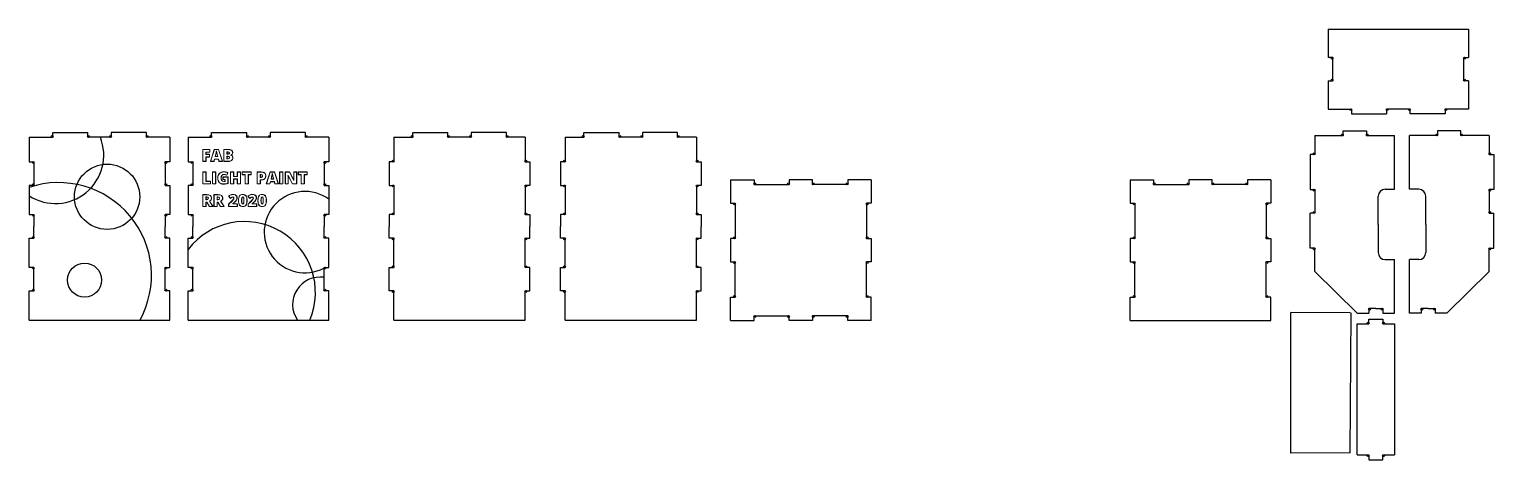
# Model space of a CAD drawing. Header units: inches. Extents: x 428 to 3553, y -145 to 773.
import ezdxf

# ---------------------------------------------------------------- set-up
doc = ezdxf.new("R2010")
doc.units = ezdxf.units.IN
doc.header["$MEASUREMENT"] = 0
doc.layers.add('Capa 1', color=7, linetype='Continuous')

# ---------------------------------------------------------------- blocks, each defined once
blk = doc.blocks.new('block 10')
at = {"layer": 'Capa 1'}
h = blk.add_hatch(color=7, dxfattribs=at)
h.dxf.hatch_style = 2
edge = h.paths.add_edge_path()
edge.add_spline(control_points=[(141.1, 261.9), (138, 261.9), (135.7, 263), (134.1, 265.2), (132.6, 267.4), (131.8, 270.6), (131.8, 274.9), (131.8, 279.4), (132.6, 282.8), (134.1, 284.9), (135.6, 287), (137.9, 288.1), (141.1, 288.1), (144.1, 288.1), (146.4, 287), (148, 284.8), (149.6, 282.6), (150.3, 279.3), (150.3, 274.9), (150.3, 270.5), (149.6, 267.1), (148.1, 265), (146.5, 262.9), (144.2, 261.9), (141.1, 261.9)], knot_values=[0, 0, 0, 0, 1, 1, 1, 2, 2, 2, 3, 3, 3, 4, 4, 4, 5, 5, 5, 6, 6, 6, 7, 7, 7, 8, 8, 8, 8], degree=3, periodic=0)
edge = h.paths.add_edge_path()
edge.add_spline(control_points=[(141.1, 287.7), (138.1, 287.7), (135.8, 286.7), (134.4, 284.7), (132.9, 282.6), (132.2, 279.4), (132.2, 274.9), (132.2, 270.7), (132.9, 267.5), (134.4, 265.4), (135.9, 263.3), (138.1, 262.2), (141.1, 262.2), (144.1, 262.2), (146.3, 263.2), (147.8, 265.2), (149.2, 267.3), (150, 270.5), (150, 274.9), (150, 279.2), (149.2, 282.4), (147.7, 284.6), (146.2, 286.7), (144, 287.7), (141.1, 287.7)], knot_values=[0, 0, 0, 0, 1, 1, 1, 2, 2, 2, 3, 3, 3, 4, 4, 4, 5, 5, 5, 6, 6, 6, 7, 7, 7, 8, 8, 8, 8], degree=3, periodic=0)
edge = h.paths.add_edge_path()
edge.add_spline(control_points=[(99.7, 261.9), (96.7, 261.9), (94.3, 263), (92.8, 265.2), (91.2, 267.4), (90.5, 270.6), (90.5, 274.9), (90.5, 279.4), (91.2, 282.8), (92.7, 284.9), (94.3, 287), (96.6, 288.1), (99.7, 288.1), (102.8, 288.1), (105.1, 287), (106.7, 284.8), (108.2, 282.6), (109, 279.3), (109, 274.9), (109, 270.5), (108.2, 267.1), (106.7, 265), (105.2, 262.9), (102.9, 261.9), (99.7, 261.9)], knot_values=[0, 0, 0, 0, 1, 1, 1, 2, 2, 2, 3, 3, 3, 4, 4, 4, 5, 5, 5, 6, 6, 6, 7, 7, 7, 8, 8, 8, 8], degree=3, periodic=0)
edge = h.paths.add_edge_path()
edge.add_spline(control_points=[(99.7, 287.7), (96.7, 287.7), (94.5, 286.7), (93, 284.7), (91.6, 282.6), (90.8, 279.4), (90.8, 274.9), (90.8, 270.7), (91.6, 267.5), (93.1, 265.4), (94.6, 263.3), (96.8, 262.2), (99.7, 262.2), (102.7, 262.2), (105, 263.2), (106.4, 265.2), (107.9, 267.3), (108.6, 270.5), (108.6, 274.9), (108.6, 279.2), (107.9, 282.4), (106.4, 284.6), (104.9, 286.7), (102.7, 287.7), (99.7, 287.7)], knot_values=[0, 0, 0, 0, 1, 1, 1, 2, 2, 2, 3, 3, 3, 4, 4, 4, 5, 5, 5, 6, 6, 6, 7, 7, 7, 8, 8, 8, 8], degree=3, periodic=0)
edge = h.paths.add_edge_path()
edge.add_spline(control_points=[(129.6, 262.2), (129.6, 262.2), (110.9, 262.2), (110.9, 262.2), (110.9, 262.2), (110.9, 266.9), (110.9, 266.9), (110.9, 266.9), (117.1, 273.2), (117.1, 273.2), (118.9, 275), (120, 276.3), (120.6, 276.9), (121.1, 277.6), (121.5, 278.2), (121.7, 278.6), (121.9, 279.1), (122, 279.6), (122, 280.1), (122, 280.7), (121.8, 281.2), (121.4, 281.5), (121, 281.8), (120.4, 282), (119.7, 282), (119, 282), (118.2, 281.8), (117.4, 281.4), (116.6, 280.9), (115.7, 280.3), (114.7, 279.4), (114.7, 279.4), (114.6, 279.3), (114.6, 279.3), (114.6, 279.3), (110.6, 283.9), (110.6, 283.9), (110.6, 283.9), (110.7, 284), (110.7, 284), (112, 285.2), (113.1, 286), (114, 286.5), (114.9, 287), (115.9, 287.4), (117, 287.7), (118, 288), (119.2, 288.1), (120.5, 288.1), (122.2, 288.1), (123.6, 287.8), (124.9, 287.2), (126.2, 286.6), (127.3, 285.8), (128, 284.7), (128.7, 283.6), (129.1, 282.4), (129.1, 281), (129.1, 280), (129, 279.1), (128.7, 278.2), (128.5, 277.4), (128.1, 276.5), (127.5, 275.7), (127, 274.9), (126.3, 274), (125.5, 273.1), (124.6, 272.3), (122.8, 270.6), (120.1, 268.2), (120.1, 268.2), (129.6, 268.2), (129.6, 268.2), (129.6, 268.2), (129.6, 262.2), (129.6, 262.2)], knot_values=[0, 0, 0, 0, 1, 1, 1, 2, 2, 2, 3, 3, 3, 4, 4, 4, 5, 5, 5, 6, 6, 6, 7, 7, 7, 8, 8, 8, 9, 9, 9, 10, 10, 10, 11, 11, 11, 12, 12, 12, 13, 13, 13, 14, 14, 14, 15, 15, 15, 16, 16, 16, 17, 17, 17, 18, 18, 18, 19, 19, 19, 20, 20, 20, 21, 21, 21, 22, 22, 22, 23, 23, 23, 24, 24, 24, 25, 25, 25, 25], degree=3, periodic=0)
edge = h.paths.add_edge_path()
edge.add_spline(control_points=[(111.3, 262.5), (111.3, 262.5), (129.2, 262.5), (129.2, 262.5), (129.2, 262.5), (129.2, 267.8), (129.2, 267.8), (129.2, 267.8), (119.7, 267.8), (119.7, 267.8), (119.7, 267.8), (119.7, 268.2), (119.7, 268.2), (119.7, 268.2), (119.7, 268.3), (119.7, 268.3), (122.5, 270.8), (124.4, 272.5), (125.2, 273.4), (126.1, 274.3), (126.7, 275.1), (127.2, 275.9), (127.8, 276.7), (128.1, 277.5), (128.4, 278.3), (128.6, 279.2), (128.7, 280.1), (128.7, 281), (128.7, 282.3), (128.4, 283.5), (127.7, 284.5), (127, 285.5), (126, 286.3), (124.8, 286.9), (123.5, 287.5), (122.1, 287.7), (120.5, 287.7), (119.2, 287.7), (118.1, 287.6), (117, 287.4), (116, 287.1), (115.1, 286.7), (114.2, 286.2), (113.4, 285.7), (112.3, 285), (111.1, 283.9), (111.1, 283.9), (114.6, 279.8), (114.6, 279.8), (115.6, 280.6), (116.5, 281.2), (117.2, 281.7), (118.1, 282.1), (118.9, 282.4), (119.7, 282.4), (120.5, 282.4), (121.2, 282.2), (121.6, 281.8), (122.1, 281.4), (122.3, 280.8), (122.3, 280.1), (122.3, 279.5), (122.2, 279), (122, 278.5), (121.8, 278), (121.4, 277.4), (120.8, 276.7), (120.3, 276), (119.1, 274.8), (117.4, 272.9), (117.4, 272.9), (111.3, 266.8), (111.3, 266.8), (111.3, 266.8), (111.3, 262.5), (111.3, 262.5)], knot_values=[0, 0, 0, 0, 1, 1, 1, 2, 2, 2, 3, 3, 3, 4, 4, 4, 5, 5, 5, 6, 6, 6, 7, 7, 7, 8, 8, 8, 9, 9, 9, 10, 10, 10, 11, 11, 11, 12, 12, 12, 13, 13, 13, 14, 14, 14, 15, 15, 15, 16, 16, 16, 17, 17, 17, 18, 18, 18, 19, 19, 19, 20, 20, 20, 21, 21, 21, 22, 22, 22, 23, 23, 23, 24, 24, 24, 25, 25, 25, 25], degree=3, periodic=0)
edge = h.paths.add_edge_path()
edge.add_spline(control_points=[(88.2, 262.2), (88.2, 262.2), (69.6, 262.2), (69.6, 262.2), (69.6, 262.2), (69.6, 266.9), (69.6, 266.9), (69.6, 266.9), (75.8, 273.2), (75.8, 273.2), (77.5, 275), (78.7, 276.3), (79.2, 276.9), (79.8, 277.6), (80.1, 278.2), (80.3, 278.6), (80.5, 279.1), (80.6, 279.6), (80.6, 280.1), (80.6, 280.7), (80.5, 281.2), (80.1, 281.5), (79.7, 281.8), (79.1, 282), (78.4, 282), (77.6, 282), (76.8, 281.8), (76.1, 281.4), (75.3, 280.9), (74.4, 280.3), (73.4, 279.4), (73.4, 279.4), (73.2, 279.3), (73.2, 279.3), (73.2, 279.3), (69.3, 283.9), (69.3, 283.9), (69.3, 283.9), (69.4, 284), (69.4, 284), (70.7, 285.2), (71.8, 286), (72.7, 286.5), (73.6, 287), (74.6, 287.4), (75.6, 287.7), (76.7, 288), (77.9, 288.1), (79.2, 288.1), (80.8, 288.1), (82.3, 287.8), (83.6, 287.2), (84.9, 286.6), (85.9, 285.8), (86.7, 284.7), (87.4, 283.6), (87.7, 282.4), (87.7, 281), (87.7, 280), (87.6, 279.1), (87.4, 278.2), (87.1, 277.4), (86.7, 276.5), (86.2, 275.7), (85.7, 274.9), (85, 274), (84.1, 273.1), (83.3, 272.3), (81.5, 270.6), (78.8, 268.2), (78.8, 268.2), (88.2, 268.2), (88.2, 268.2), (88.2, 268.2), (88.2, 262.2), (88.2, 262.2)], knot_values=[0, 0, 0, 0, 1, 1, 1, 2, 2, 2, 3, 3, 3, 4, 4, 4, 5, 5, 5, 6, 6, 6, 7, 7, 7, 8, 8, 8, 9, 9, 9, 10, 10, 10, 11, 11, 11, 12, 12, 12, 13, 13, 13, 14, 14, 14, 15, 15, 15, 16, 16, 16, 17, 17, 17, 18, 18, 18, 19, 19, 19, 20, 20, 20, 21, 21, 21, 22, 22, 22, 23, 23, 23, 24, 24, 24, 25, 25, 25, 25], degree=3, periodic=0)
edge = h.paths.add_edge_path()
edge.add_spline(control_points=[(70, 262.5), (70, 262.5), (87.9, 262.5), (87.9, 262.5), (87.9, 262.5), (87.9, 267.8), (87.9, 267.8), (87.9, 267.8), (78.3, 267.8), (78.3, 267.8), (78.3, 267.8), (78.3, 268.2), (78.3, 268.2), (78.3, 268.2), (78.4, 268.3), (78.4, 268.3), (81.2, 270.8), (83, 272.5), (83.9, 273.4), (84.7, 274.3), (85.4, 275.1), (85.9, 275.9), (86.4, 276.7), (86.8, 277.5), (87, 278.3), (87.3, 279.2), (87.4, 280.1), (87.4, 281), (87.4, 282.3), (87, 283.5), (86.4, 284.5), (85.7, 285.5), (84.7, 286.3), (83.5, 286.9), (82.2, 287.5), (80.8, 287.7), (79.2, 287.7), (77.9, 287.7), (76.7, 287.6), (75.7, 287.4), (74.7, 287.1), (73.7, 286.7), (72.9, 286.2), (72, 285.7), (71, 285), (69.7, 283.9), (69.7, 283.9), (73.3, 279.8), (73.3, 279.8), (74.2, 280.6), (75.1, 281.2), (75.9, 281.7), (76.7, 282.1), (77.6, 282.4), (78.4, 282.4), (79.2, 282.4), (79.8, 282.2), (80.3, 281.8), (80.8, 281.4), (81, 280.8), (81, 280.1), (81, 279.5), (80.9, 279), (80.7, 278.5), (80.4, 278), (80.1, 277.4), (79.5, 276.7), (79, 276), (77.8, 274.8), (76.1, 272.9), (76.1, 272.9), (70, 266.8), (70, 266.8), (70, 266.8), (70, 262.5), (70, 262.5)], knot_values=[0, 0, 0, 0, 1, 1, 1, 2, 2, 2, 3, 3, 3, 4, 4, 4, 5, 5, 5, 6, 6, 6, 7, 7, 7, 8, 8, 8, 9, 9, 9, 10, 10, 10, 11, 11, 11, 12, 12, 12, 13, 13, 13, 14, 14, 14, 15, 15, 15, 16, 16, 16, 17, 17, 17, 18, 18, 18, 19, 19, 19, 20, 20, 20, 21, 21, 21, 22, 22, 22, 23, 23, 23, 24, 24, 24, 25, 25, 25, 25], degree=3, periodic=0)
edge = h.paths.add_edge_path()
edge.add_spline(control_points=[(60.3, 262.2), (60.3, 262.2), (52.2, 262.2), (52.2, 262.2), (52.2, 262.2), (46.8, 271.4), (46.8, 271.4), (46.8, 271.4), (45.4, 271.4), (45.4, 271.4), (45.4, 271.4), (45.4, 262.2), (45.4, 262.2), (45.4, 262.2), (38.2, 262.2), (38.2, 262.2), (38.2, 262.2), (38.2, 287.7), (38.2, 287.7), (38.2, 287.7), (46.7, 287.7), (46.7, 287.7), (53.6, 287.7), (57.1, 285.2), (57.1, 280.1), (57.1, 277.2), (55.7, 274.9), (52.9, 273.3), (52.9, 273.3), (60.3, 262.2), (60.3, 262.2)], knot_values=[0, 0, 0, 0, 1, 1, 1, 2, 2, 2, 3, 3, 3, 4, 4, 4, 5, 5, 5, 6, 6, 6, 7, 7, 7, 8, 8, 8, 9, 9, 9, 10, 10, 10, 10], degree=3, periodic=0)
edge = h.paths.add_edge_path()
edge.add_spline(control_points=[(52.4, 262.5), (52.4, 262.5), (59.7, 262.5), (59.7, 262.5), (59.7, 262.5), (52.4, 273.4), (52.4, 273.4), (52.4, 273.4), (52.6, 273.5), (52.6, 273.5), (55.3, 275.1), (56.7, 277.3), (56.7, 280.1), (56.7, 285), (53.4, 287.4), (46.7, 287.4), (46.7, 287.4), (38.6, 287.4), (38.6, 287.4), (38.6, 287.4), (38.6, 262.5), (38.6, 262.5), (38.6, 262.5), (45, 262.5), (45, 262.5), (45, 262.5), (45, 271.7), (45, 271.7), (45, 271.7), (47, 271.7), (47, 271.7), (47, 271.7), (52.4, 262.5), (52.4, 262.5)], knot_values=[0, 0, 0, 0, 1, 1, 1, 2, 2, 2, 3, 3, 3, 4, 4, 4, 5, 5, 5, 6, 6, 6, 7, 7, 7, 8, 8, 8, 9, 9, 9, 10, 10, 10, 11, 11, 11, 11], degree=3, periodic=0)
edge = h.paths.add_edge_path()
edge.add_spline(control_points=[(36.4, 262.2), (36.4, 262.2), (28.3, 262.2), (28.3, 262.2), (28.3, 262.2), (23, 271.4), (23, 271.4), (23, 271.4), (21.5, 271.4), (21.5, 271.4), (21.5, 271.4), (21.5, 262.2), (21.5, 262.2), (21.5, 262.2), (14.4, 262.2), (14.4, 262.2), (14.4, 262.2), (14.4, 287.7), (14.4, 287.7), (14.4, 287.7), (22.8, 287.7), (22.8, 287.7), (29.7, 287.7), (33.2, 285.2), (33.2, 280.1), (33.2, 277.2), (31.8, 274.9), (29, 273.3), (29, 273.3), (36.4, 262.2), (36.4, 262.2)], knot_values=[0, 0, 0, 0, 1, 1, 1, 2, 2, 2, 3, 3, 3, 4, 4, 4, 5, 5, 5, 6, 6, 6, 7, 7, 7, 8, 8, 8, 9, 9, 9, 10, 10, 10, 10], degree=3, periodic=0)
edge = h.paths.add_edge_path()
edge.add_spline(control_points=[(28.5, 262.5), (28.5, 262.5), (35.8, 262.5), (35.8, 262.5), (35.8, 262.5), (28.5, 273.4), (28.5, 273.4), (28.5, 273.4), (28.7, 273.5), (28.7, 273.5), (31.5, 275.1), (32.9, 277.3), (32.9, 280.1), (32.9, 285), (29.6, 287.4), (22.8, 287.4), (22.8, 287.4), (14.7, 287.4), (14.7, 287.4), (14.7, 287.4), (14.7, 262.5), (14.7, 262.5), (14.7, 262.5), (21.2, 262.5), (21.2, 262.5), (21.2, 262.5), (21.2, 271.7), (21.2, 271.7), (21.2, 271.7), (23.2, 271.7), (23.2, 271.7), (23.2, 271.7), (28.5, 262.5), (28.5, 262.5)], knot_values=[0, 0, 0, 0, 1, 1, 1, 2, 2, 2, 3, 3, 3, 4, 4, 4, 5, 5, 5, 6, 6, 6, 7, 7, 7, 8, 8, 8, 9, 9, 9, 10, 10, 10, 11, 11, 11, 11], degree=3, periodic=0)
edge = h.paths.add_edge_path()
edge.add_spline(control_points=[(141.1, 267.3), (140.2, 267.3), (139.5, 267.9), (139.1, 269), (138.8, 270.1), (138.6, 272.1), (138.6, 274.9), (138.6, 277.8), (138.8, 279.8), (139.1, 280.9), (139.5, 282.1), (140.2, 282.7), (141.1, 282.7), (142, 282.7), (142.7, 282), (143, 280.8), (143.4, 279.7), (143.6, 277.7), (143.6, 274.9), (143.6, 272.1), (143.4, 270.2), (143, 269.1), (142.7, 267.9), (142, 267.3), (141.1, 267.3)], knot_values=[0, 0, 0, 0, 1, 1, 1, 2, 2, 2, 3, 3, 3, 4, 4, 4, 5, 5, 5, 6, 6, 6, 7, 7, 7, 8, 8, 8, 8], degree=3, periodic=0)
edge = h.paths.add_edge_path()
edge.add_spline(control_points=[(141.1, 282.3), (140.3, 282.3), (139.8, 281.8), (139.4, 280.8), (139.1, 279.7), (138.9, 277.8), (138.9, 274.9), (138.9, 272.1), (139.1, 270.2), (139.4, 269.1), (139.8, 268.1), (140.3, 267.6), (141.1, 267.6), (141.8, 267.6), (142.4, 268.1), (142.7, 269.2), (143, 270.2), (143.2, 272.2), (143.2, 274.9), (143.2, 277.7), (143, 279.6), (142.7, 280.7), (142.4, 281.8), (141.8, 282.3), (141.1, 282.3)], knot_values=[0, 0, 0, 0, 1, 1, 1, 2, 2, 2, 3, 3, 3, 4, 4, 4, 5, 5, 5, 6, 6, 6, 7, 7, 7, 8, 8, 8, 8], degree=3, periodic=0)
edge = h.paths.add_edge_path()
edge.add_spline(control_points=[(99.7, 267.3), (98.8, 267.3), (98.2, 267.9), (97.8, 269), (97.4, 270.1), (97.2, 272.1), (97.2, 274.9), (97.2, 277.8), (97.4, 279.8), (97.8, 280.9), (98.2, 282.1), (98.8, 282.7), (99.7, 282.7), (100.6, 282.7), (101.3, 282), (101.7, 280.8), (102, 279.7), (102.2, 277.7), (102.2, 274.9), (102.2, 272.1), (102.1, 270.2), (101.7, 269.1), (101.3, 267.9), (100.7, 267.3), (99.7, 267.3)], knot_values=[0, 0, 0, 0, 1, 1, 1, 2, 2, 2, 3, 3, 3, 4, 4, 4, 5, 5, 5, 6, 6, 6, 7, 7, 7, 8, 8, 8, 8], degree=3, periodic=0)
edge = h.paths.add_edge_path()
edge.add_spline(control_points=[(99.7, 282.3), (99, 282.3), (98.4, 281.8), (98.1, 280.8), (97.8, 279.7), (97.6, 277.8), (97.6, 274.9), (97.6, 272.1), (97.8, 270.2), (98.1, 269.1), (98.4, 268.1), (99, 267.6), (99.7, 267.6), (100.5, 267.6), (101, 268.1), (101.4, 269.2), (101.7, 270.2), (101.9, 272.2), (101.9, 274.9), (101.9, 277.7), (101.7, 279.6), (101.4, 280.7), (101, 281.8), (100.5, 282.3), (99.7, 282.3)], knot_values=[0, 0, 0, 0, 1, 1, 1, 2, 2, 2, 3, 3, 3, 4, 4, 4, 5, 5, 5, 6, 6, 6, 7, 7, 7, 8, 8, 8, 8], degree=3, periodic=0)
edge = h.paths.add_edge_path()
edge.add_spline(control_points=[(46.5, 276.5), (46.5, 276.5), (45, 276.5), (45, 276.5), (45, 276.5), (45, 282.6), (45, 282.6), (45, 282.6), (46.6, 282.6), (46.6, 282.6), (49, 282.6), (50.2, 281.6), (50.2, 279.8), (50.2, 277.6), (49, 276.5), (46.5, 276.5)], knot_values=[0, 0, 0, 0, 1, 1, 1, 2, 2, 2, 3, 3, 3, 4, 4, 4, 5, 5, 5, 5], degree=3, periodic=0)
edge = h.paths.add_edge_path()
edge.add_spline(control_points=[(45.4, 276.8), (45.4, 276.8), (46.5, 276.8), (46.5, 276.8), (48.8, 276.8), (49.9, 277.8), (49.9, 279.8), (49.9, 281.4), (48.8, 282.2), (46.6, 282.2), (46.6, 282.2), (45.4, 282.2), (45.4, 282.2), (45.4, 282.2), (45.4, 276.8), (45.4, 276.8)], knot_values=[0, 0, 0, 0, 1, 1, 1, 2, 2, 2, 3, 3, 3, 4, 4, 4, 5, 5, 5, 5], degree=3, periodic=0)
edge = h.paths.add_edge_path()
edge.add_spline(control_points=[(22.6, 276.5), (22.6, 276.5), (21.2, 276.5), (21.2, 276.5), (21.2, 276.5), (21.2, 282.6), (21.2, 282.6), (21.2, 282.6), (22.7, 282.6), (22.7, 282.6), (25.1, 282.6), (26.4, 281.6), (26.4, 279.8), (26.4, 277.6), (25.1, 276.5), (22.6, 276.5)], knot_values=[0, 0, 0, 0, 1, 1, 1, 2, 2, 2, 3, 3, 3, 4, 4, 4, 5, 5, 5, 5], degree=3, periodic=0)
edge = h.paths.add_edge_path()
edge.add_spline(control_points=[(21.5, 276.8), (21.5, 276.8), (22.6, 276.8), (22.6, 276.8), (24.9, 276.8), (26, 277.8), (26, 279.8), (26, 281.4), (24.9, 282.2), (22.7, 282.2), (22.7, 282.2), (21.5, 282.2), (21.5, 282.2), (21.5, 282.2), (21.5, 276.8), (21.5, 276.8)], knot_values=[0, 0, 0, 0, 1, 1, 1, 2, 2, 2, 3, 3, 3, 4, 4, 4, 5, 5, 5, 5], degree=3, periodic=0)
edge = h.paths.add_edge_path()
edge.add_spline(control_points=[(58.6, 309.9), (54.7, 309.9), (51.6, 311), (49.5, 313.3), (47.3, 315.6), (46.2, 318.9), (46.2, 323.1), (46.2, 327.2), (47.4, 330.4), (49.8, 332.7), (52.1, 335), (55.4, 336.1), (59.6, 336.1), (61.2, 336.1), (62.8, 336), (64.2, 335.7), (65.6, 335.4), (66.8, 335), (67.9, 334.5), (67.9, 334.5), (68, 334.5), (68, 334.5), (68, 334.5), (65.8, 328.8), (65.8, 328.8), (65.8, 328.8), (65.6, 328.9), (65.6, 328.9), (63.8, 329.8), (61.8, 330.2), (59.7, 330.2), (57.8, 330.2), (56.3, 329.6), (55.2, 328.3), (54.2, 327.1), (53.6, 325.2), (53.6, 322.9), (53.6, 320.6), (54.1, 318.8), (55.1, 317.6), (56, 316.4), (57.4, 315.8), (59.2, 315.8), (60.1, 315.8), (61, 315.9), (61.8, 316.1), (61.8, 316.1), (61.8, 319.7), (61.8, 319.7), (61.8, 319.7), (57.3, 319.7), (57.3, 319.7), (57.3, 319.7), (57.3, 325.3), (57.3, 325.3), (57.3, 325.3), (68.5, 325.3), (68.5, 325.3), (68.5, 325.3), (68.5, 311.5), (68.5, 311.5), (68.5, 311.5), (68.4, 311.4), (68.4, 311.4), (65.4, 310.4), (62.1, 309.9), (58.6, 309.9)], knot_values=[0, 0, 0, 0, 1, 1, 1, 2, 2, 2, 3, 3, 3, 4, 4, 4, 5, 5, 5, 6, 6, 6, 7, 7, 7, 8, 8, 8, 9, 9, 9, 10, 10, 10, 11, 11, 11, 12, 12, 12, 13, 13, 13, 14, 14, 14, 15, 15, 15, 16, 16, 16, 17, 17, 17, 18, 18, 18, 19, 19, 19, 20, 20, 20, 21, 21, 21, 22, 22, 22, 22], degree=3, periodic=0)
edge = h.paths.add_edge_path()
edge.add_spline(control_points=[(59.6, 335.8), (55.5, 335.8), (52.3, 334.7), (50, 332.4), (47.7, 330.2), (46.6, 327.1), (46.6, 323.1), (46.6, 319), (47.6, 315.8), (49.7, 313.6), (51.8, 311.4), (54.8, 310.2), (58.6, 310.2), (62, 310.2), (65.3, 310.7), (68.2, 311.7), (68.2, 311.7), (68.2, 325), (68.2, 325), (68.2, 325), (57.6, 325), (57.6, 325), (57.6, 325), (57.6, 320.1), (57.6, 320.1), (57.6, 320.1), (62.1, 320.1), (62.1, 320.1), (62.1, 320.1), (62.1, 315.8), (62.1, 315.8), (62.1, 315.8), (62, 315.8), (62, 315.8), (61.1, 315.6), (60.2, 315.5), (59.2, 315.5), (57.3, 315.5), (55.8, 316.1), (54.8, 317.4), (53.8, 318.7), (53.3, 320.5), (53.3, 322.9), (53.3, 325.3), (53.8, 327.2), (54.9, 328.6), (56.1, 329.9), (57.6, 330.6), (59.7, 330.6), (61.8, 330.6), (63.8, 330.1), (65.6, 329.3), (65.6, 329.3), (67.6, 334.3), (67.6, 334.3), (66.6, 334.7), (65.4, 335.1), (64.1, 335.3), (62.7, 335.6), (61.2, 335.8), (59.6, 335.8)], knot_values=[0, 0, 0, 0, 1, 1, 1, 2, 2, 2, 3, 3, 3, 4, 4, 4, 5, 5, 5, 6, 6, 6, 7, 7, 7, 8, 8, 8, 9, 9, 9, 10, 10, 10, 11, 11, 11, 12, 12, 12, 13, 13, 13, 14, 14, 14, 15, 15, 15, 16, 16, 16, 17, 17, 17, 18, 18, 18, 19, 19, 19, 20, 20, 20, 20], degree=3, periodic=0)
h.paths.add_polyline_path([(231.4, 310.2), (224.2, 310.2), (224.2, 329.9), (218.1, 329.9), (218.1, 335.8), (237.5, 335.8), (237.5, 329.9), (231.4, 329.9)])
h.paths.add_polyline_path([(224.6, 310.6), (231, 310.6), (231, 330.2), (237.2, 330.2), (237.2, 335.4), (218.4, 335.4), (218.4, 330.2), (224.6, 330.2)])
edge = h.paths.add_edge_path()
edge.add_spline(control_points=[(214.8, 310.2), (214.8, 310.2), (205.6, 310.2), (205.6, 310.2), (205.6, 310.2), (205.6, 310.3), (205.6, 310.3), (205.6, 310.3), (196.6, 327.7), (196.6, 327.7), (196.8, 325.1), (196.9, 323.1), (196.9, 321.8), (196.9, 321.8), (196.9, 310.2), (196.9, 310.2), (196.9, 310.2), (190.5, 310.2), (190.5, 310.2), (190.5, 310.2), (190.5, 335.8), (190.5, 335.8), (190.5, 335.8), (199.7, 335.8), (199.7, 335.8), (199.7, 335.8), (208.6, 318.7), (208.6, 318.7), (208.5, 320.9), (208.4, 322.8), (208.4, 324.2), (208.4, 324.2), (208.4, 335.8), (208.4, 335.8), (208.4, 335.8), (214.8, 335.8), (214.8, 335.8), (214.8, 335.8), (214.8, 310.2), (214.8, 310.2)], knot_values=[0, 0, 0, 0, 1, 1, 1, 2, 2, 2, 3, 3, 3, 4, 4, 4, 5, 5, 5, 6, 6, 6, 7, 7, 7, 8, 8, 8, 9, 9, 9, 10, 10, 10, 11, 11, 11, 12, 12, 12, 13, 13, 13, 13], degree=3, periodic=0)
edge = h.paths.add_edge_path()
edge.add_spline(control_points=[(205.8, 310.6), (205.8, 310.6), (214.5, 310.6), (214.5, 310.6), (214.5, 310.6), (214.5, 335.4), (214.5, 335.4), (214.5, 335.4), (208.8, 335.4), (208.8, 335.4), (208.8, 335.4), (208.8, 324.2), (208.8, 324.2), (208.8, 322.7), (208.9, 320.6), (209, 318.1), (209, 318.1), (209, 317.9), (209, 317.9), (209, 317.9), (208.6, 317.9), (208.6, 317.9), (208.6, 317.9), (199.5, 335.4), (199.5, 335.4), (199.5, 335.4), (190.9, 335.4), (190.9, 335.4), (190.9, 335.4), (190.9, 310.6), (190.9, 310.6), (190.9, 310.6), (196.5, 310.6), (196.5, 310.6), (196.5, 310.6), (196.5, 321.8), (196.5, 321.8), (196.5, 323.2), (196.4, 325.4), (196.2, 328.1), (196.2, 328.1), (196.2, 328.3), (196.2, 328.3), (196.2, 328.3), (196.6, 328.3), (196.6, 328.3), (196.6, 328.3), (196.7, 328.2), (196.7, 328.2), (196.7, 328.2), (205.8, 310.6), (205.8, 310.6)], knot_values=[0, 0, 0, 0, 1, 1, 1, 2, 2, 2, 3, 3, 3, 4, 4, 4, 5, 5, 5, 6, 6, 6, 7, 7, 7, 8, 8, 8, 9, 9, 9, 10, 10, 10, 11, 11, 11, 12, 12, 12, 13, 13, 13, 14, 14, 14, 15, 15, 15, 16, 16, 16, 17, 17, 17, 17], degree=3, periodic=0)
h.paths.add_polyline_path([(185.4, 310.2), (178.2, 310.2), (178.2, 335.8), (185.4, 335.8)])
h.paths.add_polyline_path([(178.6, 310.6), (185.1, 310.6), (185.1, 335.4), (178.6, 335.4)])
h.paths.add_polyline_path([(175.9, 310.2), (168.1, 310.2), (166.9, 315), (158.9, 315), (157.7, 310.2), (149.8, 310.2), (158.2, 335.9), (167.5, 335.9), (167.5, 335.8)])
h.paths.add_polyline_path([(168.4, 310.6), (175.4, 310.6), (167.2, 335.5), (158.4, 335.5), (150.3, 310.6), (157.4, 310.6), (158.7, 315.3), (167.1, 315.3)])
edge = h.paths.add_edge_path()
edge.add_spline(control_points=[(137.5, 310.2), (137.5, 310.2), (130.3, 310.2), (130.3, 310.2), (130.3, 310.2), (130.3, 335.8), (130.3, 335.8), (130.3, 335.8), (139.2, 335.8), (139.2, 335.8), (142.4, 335.8), (144.9, 335.1), (146.5, 333.6), (148.1, 332.2), (148.9, 330.2), (148.9, 327.6), (148.9, 324.7), (148.1, 322.5), (146.4, 320.9), (144.7, 319.4), (142.3, 318.6), (139.2, 318.6), (139.2, 318.6), (137.5, 318.6), (137.5, 318.6), (137.5, 318.6), (137.5, 310.2), (137.5, 310.2)], knot_values=[0, 0, 0, 0, 1, 1, 1, 2, 2, 2, 3, 3, 3, 4, 4, 4, 5, 5, 5, 6, 6, 6, 7, 7, 7, 8, 8, 8, 9, 9, 9, 9], degree=3, periodic=0)
edge = h.paths.add_edge_path()
edge.add_spline(control_points=[(130.7, 310.6), (130.7, 310.6), (137.1, 310.6), (137.1, 310.6), (137.1, 310.6), (137.1, 318.9), (137.1, 318.9), (137.1, 318.9), (139.2, 318.9), (139.2, 318.9), (142.2, 318.9), (144.5, 319.7), (146.2, 321.2), (147.8, 322.7), (148.6, 324.8), (148.6, 327.6), (148.6, 330.1), (147.8, 332), (146.3, 333.4), (144.7, 334.7), (142.3, 335.4), (139.2, 335.4), (139.2, 335.4), (130.7, 335.4), (130.7, 335.4), (130.7, 335.4), (130.7, 310.6), (130.7, 310.6)], knot_values=[0, 0, 0, 0, 1, 1, 1, 2, 2, 2, 3, 3, 3, 4, 4, 4, 5, 5, 5, 6, 6, 6, 7, 7, 7, 8, 8, 8, 9, 9, 9, 9], degree=3, periodic=0)
h.paths.add_polyline_path([(111.8, 310.2), (104.6, 310.2), (104.6, 329.9), (98.5, 329.9), (98.5, 335.8), (117.9, 335.8), (117.9, 329.9), (111.8, 329.9)])
h.paths.add_polyline_path([(105, 310.6), (111.4, 310.6), (111.4, 330.2), (117.6, 330.2), (117.6, 335.4), (98.8, 335.4), (98.8, 330.2), (105, 330.2)])
h.paths.add_polyline_path([(95.2, 310.2), (88, 310.2), (88, 320.5), (80.5, 320.5), (80.5, 310.2), (73.3, 310.2), (73.3, 335.8), (80.5, 335.8), (80.5, 326.4), (88, 326.4), (88, 335.8), (95.2, 335.8)])
h.paths.add_polyline_path([(88.4, 310.6), (94.9, 310.6), (94.9, 335.4), (88.4, 335.4), (88.4, 326.1), (80.1, 326.1), (80.1, 335.4), (73.6, 335.4), (73.6, 310.6), (80.1, 310.6), (80.1, 320.9), (88.4, 320.9)])
h.paths.add_polyline_path([(42.1, 310.2), (34.9, 310.2), (34.9, 335.8), (42.1, 335.8)])
h.paths.add_polyline_path([(35.2, 310.6), (41.7, 310.6), (41.7, 335.4), (35.2, 335.4)])
h.paths.add_polyline_path([(31.2, 310.2), (14.4, 310.2), (14.4, 335.8), (21.5, 335.8), (21.5, 316.1), (31.2, 316.1)])
h.paths.add_polyline_path([(14.7, 310.6), (30.9, 310.6), (30.9, 315.7), (21.2, 315.7), (21.2, 335.4), (14.7, 335.4)])
edge = h.paths.add_edge_path()
edge.add_spline(control_points=[(165.8, 320.5), (165.8, 320.5), (160, 320.5), (160, 320.5), (160, 320.5), (160.1, 320.8), (160.1, 320.8), (161.1, 324.7), (161.8, 327.4), (162.1, 328.7), (162.4, 330), (162.6, 331), (162.7, 331.6), (162.7, 331.6), (162.9, 332.6), (162.9, 332.6), (162.9, 332.6), (163, 331.6), (163, 331.6), (163.1, 331), (163.4, 329.9), (163.7, 328.5), (164.1, 327), (164.4, 325.8), (164.7, 324.9), (164.7, 324.9), (165.8, 320.5), (165.8, 320.5)], knot_values=[0, 0, 0, 0, 1, 1, 1, 2, 2, 2, 3, 3, 3, 4, 4, 4, 5, 5, 5, 6, 6, 6, 7, 7, 7, 8, 8, 8, 9, 9, 9, 9], degree=3, periodic=0)
edge = h.paths.add_edge_path()
edge.add_spline(control_points=[(160.5, 320.9), (160.5, 320.9), (165.4, 320.9), (165.4, 320.9), (165.4, 320.9), (164.3, 324.8), (164.3, 324.8), (164.1, 325.7), (163.8, 326.9), (163.4, 328.4), (163.2, 329.3), (163, 330.1), (162.9, 330.6), (162.8, 330.1), (162.6, 329.4), (162.4, 328.6), (162.1, 327.3), (161.5, 324.7), (160.5, 320.9)], knot_values=[0, 0, 0, 0, 1, 1, 1, 2, 2, 2, 3, 3, 3, 4, 4, 4, 5, 5, 5, 6, 6, 6, 6], degree=3, periodic=0)
edge = h.paths.add_edge_path()
edge.add_spline(control_points=[(138.5, 324.1), (138.5, 324.1), (137.1, 324.1), (137.1, 324.1), (137.1, 324.1), (137.1, 330.3), (137.1, 330.3), (137.1, 330.3), (139.1, 330.3), (139.1, 330.3), (141, 330.3), (142.1, 329.4), (142.1, 327.6), (142.1, 326.5), (141.7, 325.7), (141.1, 325), (140.5, 324.4), (139.6, 324.1), (138.5, 324.1)], knot_values=[0, 0, 0, 0, 1, 1, 1, 2, 2, 2, 3, 3, 3, 4, 4, 4, 5, 5, 5, 6, 6, 6, 6], degree=3, periodic=0)
edge = h.paths.add_edge_path()
edge.add_spline(control_points=[(137.5, 324.5), (137.5, 324.5), (138.5, 324.5), (138.5, 324.5), (139.5, 324.5), (140.3, 324.8), (140.9, 325.3), (141.4, 325.8), (141.7, 326.6), (141.7, 327.6), (141.7, 329.2), (140.8, 329.9), (139.1, 329.9), (139.1, 329.9), (137.5, 329.9), (137.5, 329.9), (137.5, 329.9), (137.5, 324.5), (137.5, 324.5)], knot_values=[0, 0, 0, 0, 1, 1, 1, 2, 2, 2, 3, 3, 3, 4, 4, 4, 5, 5, 5, 6, 6, 6, 6], degree=3, periodic=0)
edge = h.paths.add_edge_path()
edge.add_spline(control_points=[(69, 358.3), (69, 358.3), (59, 358.3), (59, 358.3), (59, 358.3), (59, 383.8), (59, 383.8), (59, 383.8), (67.9, 383.8), (67.9, 383.8), (71.4, 383.8), (74, 383.3), (75.7, 382.3), (77.4, 381.2), (78.2, 379.6), (78.2, 377.4), (78.2, 375.9), (77.9, 374.7), (77.1, 373.6), (76.4, 372.7), (75.5, 372.1), (74.5, 371.7), (75.9, 371.3), (77, 370.6), (77.7, 369.7), (78.4, 368.7), (78.7, 367.4), (78.7, 365.8), (78.7, 363.5), (77.8, 361.6), (76.1, 360.3), (74.4, 359), (72, 358.3), (69, 358.3)], knot_values=[0, 0, 0, 0, 1, 1, 1, 2, 2, 2, 3, 3, 3, 4, 4, 4, 5, 5, 5, 6, 6, 6, 7, 7, 7, 8, 8, 8, 9, 9, 9, 10, 10, 10, 11, 11, 11, 11], degree=3, periodic=0)
edge = h.paths.add_edge_path()
edge.add_spline(control_points=[(59.3, 358.6), (59.3, 358.6), (69, 358.6), (69, 358.6), (71.9, 358.6), (74.2, 359.3), (75.9, 360.6), (77.5, 361.8), (78.4, 363.6), (78.4, 365.8), (78.4, 367.3), (78, 368.6), (77.4, 369.5), (76.7, 370.4), (75.6, 371.1), (74.1, 371.5), (74.1, 371.5), (73.9, 371.5), (73.9, 371.5), (73.9, 371.5), (73.9, 372), (73.9, 372), (73.9, 372), (74.1, 372), (74.1, 372), (75.2, 372.3), (76.1, 372.9), (76.8, 373.9), (77.5, 374.8), (77.9, 376), (77.9, 377.4), (77.9, 379.4), (77.1, 381), (75.5, 382), (73.9, 383), (71.3, 383.5), (67.9, 383.5), (67.9, 383.5), (59.3, 383.5), (59.3, 383.5), (59.3, 383.5), (59.3, 358.6), (59.3, 358.6)], knot_values=[0, 0, 0, 0, 1, 1, 1, 2, 2, 2, 3, 3, 3, 4, 4, 4, 5, 5, 5, 6, 6, 6, 7, 7, 7, 8, 8, 8, 9, 9, 9, 10, 10, 10, 11, 11, 11, 12, 12, 12, 13, 13, 13, 14, 14, 14, 14], degree=3, periodic=0)
h.paths.add_polyline_path([(56.7, 358.3), (48.9, 358.3), (47.6, 363), (39.7, 363), (38.4, 358.3), (30.6, 358.3), (38.9, 383.9), (48.2, 383.9)])
h.paths.add_polyline_path([(49.1, 358.6), (56.2, 358.6), (48, 383.6), (39.2, 383.6), (31.1, 358.6), (38.2, 358.6), (39.4, 363.4), (47.9, 363.4)])
h.paths.add_polyline_path([(21.4, 358.3), (14.4, 358.3), (14.4, 383.8), (29.6, 383.8), (29.6, 378), (21.4, 378), (21.4, 373.6), (29, 373.6), (29, 367.7), (21.4, 367.7)])
h.paths.add_polyline_path([(14.7, 358.6), (21.1, 358.6), (21.1, 368.1), (28.6, 368.1), (28.6, 373.2), (21.1, 373.2), (21.1, 378.4), (29.2, 378.4), (29.2, 383.5), (14.7, 383.5)])
edge = h.paths.add_edge_path()
edge.add_spline(control_points=[(68.4, 363.5), (68.4, 363.5), (65.8, 363.5), (65.8, 363.5), (65.8, 363.5), (65.8, 369.2), (65.8, 369.2), (65.8, 369.2), (68.2, 369.2), (68.2, 369.2), (69.3, 369.2), (70.2, 368.9), (70.8, 368.5), (71.4, 368), (71.7, 367.3), (71.7, 366.4), (71.7, 364.5), (70.6, 363.5), (68.4, 363.5)], knot_values=[0, 0, 0, 0, 1, 1, 1, 2, 2, 2, 3, 3, 3, 4, 4, 4, 5, 5, 5, 6, 6, 6, 6], degree=3, periodic=0)
edge = h.paths.add_edge_path()
edge.add_spline(control_points=[(66.1, 363.9), (66.1, 363.9), (68.4, 363.9), (68.4, 363.9), (70.4, 363.9), (71.4, 364.7), (71.4, 366.4), (71.4, 367.2), (71.1, 367.8), (70.6, 368.2), (70.1, 368.6), (69.3, 368.8), (68.2, 368.8), (68.2, 368.8), (66.1, 368.8), (66.1, 368.8), (66.1, 368.8), (66.1, 363.9), (66.1, 363.9)], knot_values=[0, 0, 0, 0, 1, 1, 1, 2, 2, 2, 3, 3, 3, 4, 4, 4, 5, 5, 5, 6, 6, 6, 6], degree=3, periodic=0)
edge = h.paths.add_edge_path()
edge.add_spline(control_points=[(46.6, 368.6), (46.6, 368.6), (40.8, 368.6), (40.8, 368.6), (40.8, 368.6), (40.8, 368.8), (40.8, 368.8), (41.9, 372.7), (42.5, 375.4), (42.8, 376.7), (43.1, 378.1), (43.4, 379), (43.5, 379.6), (43.5, 379.6), (43.6, 380.6), (43.6, 380.6), (43.6, 380.6), (43.8, 379.6), (43.8, 379.6), (43.9, 379), (44.2, 377.9), (44.5, 376.5), (44.9, 375), (45.2, 373.8), (45.4, 372.9), (45.4, 372.9), (46.6, 368.6), (46.6, 368.6)], knot_values=[0, 0, 0, 0, 1, 1, 1, 2, 2, 2, 3, 3, 3, 4, 4, 4, 5, 5, 5, 6, 6, 6, 7, 7, 7, 8, 8, 8, 9, 9, 9, 9], degree=3, periodic=0)
edge = h.paths.add_edge_path()
edge.add_spline(control_points=[(41.2, 368.9), (41.2, 368.9), (46.1, 368.9), (46.1, 368.9), (46.1, 368.9), (45.1, 372.8), (45.1, 372.8), (44.8, 373.8), (44.5, 375), (44.2, 376.4), (43.9, 377.3), (43.8, 378.1), (43.6, 378.7), (43.5, 378.2), (43.4, 377.5), (43.2, 376.7), (42.9, 375.3), (42.2, 372.7), (41.2, 368.9)], knot_values=[0, 0, 0, 0, 1, 1, 1, 2, 2, 2, 3, 3, 3, 4, 4, 4, 5, 5, 5, 6, 6, 6, 6], degree=3, periodic=0)
edge = h.paths.add_edge_path()
edge.add_spline(control_points=[(68, 373.8), (68, 373.8), (65.8, 373.8), (65.8, 373.8), (65.8, 373.8), (65.8, 378.7), (65.8, 378.7), (65.8, 378.7), (67.9, 378.7), (67.9, 378.7), (70.1, 378.7), (71.3, 377.9), (71.3, 376.4), (71.3, 375.5), (71, 374.9), (70.4, 374.4), (69.8, 374), (69, 373.8), (68, 373.8)], knot_values=[0, 0, 0, 0, 1, 1, 1, 2, 2, 2, 3, 3, 3, 4, 4, 4, 5, 5, 5, 6, 6, 6, 6], degree=3, periodic=0)
edge = h.paths.add_edge_path()
edge.add_spline(control_points=[(66.1, 374.2), (66.1, 374.2), (68, 374.2), (68, 374.2), (69, 374.2), (69.7, 374.3), (70.2, 374.7), (70.7, 375.1), (70.9, 375.6), (70.9, 376.4), (70.9, 377.7), (69.9, 378.3), (67.9, 378.3), (67.9, 378.3), (66.1, 378.3), (66.1, 378.3), (66.1, 378.3), (66.1, 374.2), (66.1, 374.2)], knot_values=[0, 0, 0, 0, 1, 1, 1, 2, 2, 2, 3, 3, 3, 4, 4, 4, 5, 5, 5, 6, 6, 6, 6], degree=3, periodic=0)
at = {"layer": 'Capa 1', "lineweight": 0}
for points in [[(21.4, 358.3), (14.4, 358.3), (14.4, 383.8), (29.6, 383.8), (29.6, 378), (21.4, 378), (21.4, 373.6), (29, 373.6), (29, 367.7), (21.4, 367.7), (21.4, 358.3)], [(14.7, 358.6), (21.1, 358.6), (21.1, 368.1), (28.6, 368.1), (28.6, 373.2), (21.1, 373.2), (21.1, 378.4), (29.2, 378.4), (29.2, 383.5), (14.7, 383.5), (14.7, 358.6)], [(56.7, 358.3), (48.9, 358.3), (47.6, 363), (39.7, 363), (38.4, 358.3), (30.6, 358.3), (38.9, 383.9), (48.2, 383.9), (56.7, 358.3)], [(49.1, 358.6), (56.2, 358.6), (48, 383.6), (39.2, 383.6), (31.1, 358.6), (38.2, 358.6), (39.4, 363.4), (47.9, 363.4), (49.1, 358.6)], [(31.2, 310.2), (14.4, 310.2), (14.4, 335.8), (21.5, 335.8), (21.5, 316.1), (31.2, 316.1), (31.2, 310.2)], [(14.7, 310.6), (30.9, 310.6), (30.9, 315.7), (21.2, 315.7), (21.2, 335.4), (14.7, 335.4), (14.7, 310.6)], [(42.1, 310.2), (34.9, 310.2), (34.9, 335.8), (42.1, 335.8), (42.1, 310.2)], [(35.2, 310.6), (41.7, 310.6), (41.7, 335.4), (35.2, 335.4), (35.2, 310.6)], [(95.2, 310.2), (88, 310.2), (88, 320.5), (80.5, 320.5), (80.5, 310.2), (73.3, 310.2), (73.3, 335.8), (80.5, 335.8), (80.5, 326.4), (88, 326.4), (88, 335.8), (95.2, 335.8), (95.2, 310.2)], [(88.4, 310.6), (94.9, 310.6), (94.9, 335.4), (88.4, 335.4), (88.4, 326.1), (80.1, 326.1), (80.1, 335.4), (73.6, 335.4), (73.6, 310.6), (80.1, 310.6), (80.1, 320.9), (88.4, 320.9), (88.4, 310.6)], [(111.8, 310.2), (104.6, 310.2), (104.6, 329.9), (98.5, 329.9), (98.5, 335.8), (117.9, 335.8), (117.9, 329.9), (111.8, 329.9), (111.8, 310.2)], [(105, 310.6), (111.4, 310.6), (111.4, 330.2), (117.6, 330.2), (117.6, 335.4), (98.8, 335.4), (98.8, 330.2), (105, 330.2), (105, 310.6)], [(175.9, 310.2), (168.1, 310.2), (166.9, 315), (158.9, 315), (157.7, 310.2), (149.8, 310.2), (158.2, 335.9), (167.5, 335.9), (167.5, 335.8), (175.9, 310.2)], [(168.4, 310.6), (175.4, 310.6), (167.2, 335.5), (158.4, 335.5), (150.3, 310.6), (157.4, 310.6), (158.7, 315.3), (167.1, 315.3), (168.4, 310.6)], [(185.4, 310.2), (178.2, 310.2), (178.2, 335.8), (185.4, 335.8), (185.4, 310.2)], [(178.6, 310.6), (185.1, 310.6), (185.1, 335.4), (178.6, 335.4), (178.6, 310.6)], [(231.4, 310.2), (224.2, 310.2), (224.2, 329.9), (218.1, 329.9), (218.1, 335.8), (237.5, 335.8), (237.5, 329.9), (231.4, 329.9), (231.4, 310.2)], [(224.6, 310.6), (231, 310.6), (231, 330.2), (237.2, 330.2), (237.2, 335.4), (218.4, 335.4), (218.4, 330.2), (224.6, 330.2), (224.6, 310.6)]]:
    blk.add_lwpolyline(points, dxfattribs=at)
for points, knots in [([(46.6, 368.6), (46.6, 368.6), (40.8, 368.6), (40.8, 368.6), (40.8, 368.6), (40.8, 368.8), (40.8, 368.8), (41.9, 372.7), (42.5, 375.4), (42.8, 376.7), (43.1, 378.1), (43.4, 379), (43.5, 379.6), (43.5, 379.6), (43.6, 380.6), (43.6, 380.6), (43.6, 380.6), (43.8, 379.6), (43.8, 379.6), (43.9, 379), (44.2, 377.9), (44.5, 376.5), (44.9, 375), (45.2, 373.8), (45.4, 372.9), (45.4, 372.9), (46.6, 368.6), (46.6, 368.6)], [0, 0, 0, 0, 1, 1, 1, 2, 2, 2, 3, 3, 3, 4, 4, 4, 5, 5, 5, 6, 6, 6, 7, 7, 7, 8, 8, 8, 9, 9, 9, 9]), ([(41.2, 368.9), (41.2, 368.9), (46.1, 368.9), (46.1, 368.9), (46.1, 368.9), (45.1, 372.8), (45.1, 372.8), (44.8, 373.8), (44.5, 375), (44.2, 376.4), (43.9, 377.3), (43.8, 378.1), (43.6, 378.7), (43.5, 378.2), (43.4, 377.5), (43.2, 376.7), (42.9, 375.3), (42.2, 372.7), (41.2, 368.9)], [0, 0, 0, 0, 1, 1, 1, 2, 2, 2, 3, 3, 3, 4, 4, 4, 5, 5, 5, 6, 6, 6, 6]), ([(69, 358.3), (69, 358.3), (59, 358.3), (59, 358.3), (59, 358.3), (59, 383.8), (59, 383.8), (59, 383.8), (67.9, 383.8), (67.9, 383.8), (71.4, 383.8), (74, 383.3), (75.7, 382.3), (77.4, 381.2), (78.2, 379.6), (78.2, 377.4), (78.2, 375.9), (77.9, 374.7), (77.1, 373.6), (76.4, 372.7), (75.5, 372.1), (74.5, 371.7), (75.9, 371.3), (77, 370.6), (77.7, 369.7), (78.4, 368.7), (78.7, 367.4), (78.7, 365.8), (78.7, 363.5), (77.8, 361.6), (76.1, 360.3), (74.4, 359), (72, 358.3), (69, 358.3)], [0, 0, 0, 0, 1, 1, 1, 2, 2, 2, 3, 3, 3, 4, 4, 4, 5, 5, 5, 6, 6, 6, 7, 7, 7, 8, 8, 8, 9, 9, 9, 10, 10, 10, 11, 11, 11, 11]), ([(59.3, 358.6), (59.3, 358.6), (69, 358.6), (69, 358.6), (71.9, 358.6), (74.2, 359.3), (75.9, 360.6), (77.5, 361.8), (78.4, 363.6), (78.4, 365.8), (78.4, 367.3), (78, 368.6), (77.4, 369.5), (76.7, 370.4), (75.6, 371.1), (74.1, 371.5), (74.1, 371.5), (73.9, 371.5), (73.9, 371.5), (73.9, 371.5), (73.9, 372), (73.9, 372), (73.9, 372), (74.1, 372), (74.1, 372), (75.2, 372.3), (76.1, 372.9), (76.8, 373.9), (77.5, 374.8), (77.9, 376), (77.9, 377.4), (77.9, 379.4), (77.1, 381), (75.5, 382), (73.9, 383), (71.3, 383.5), (67.9, 383.5), (67.9, 383.5), (59.3, 383.5), (59.3, 383.5), (59.3, 383.5), (59.3, 358.6), (59.3, 358.6)], [0, 0, 0, 0, 1, 1, 1, 2, 2, 2, 3, 3, 3, 4, 4, 4, 5, 5, 5, 6, 6, 6, 7, 7, 7, 8, 8, 8, 9, 9, 9, 10, 10, 10, 11, 11, 11, 12, 12, 12, 13, 13, 13, 14, 14, 14, 14]), ([(68, 373.8), (68, 373.8), (65.8, 373.8), (65.8, 373.8), (65.8, 373.8), (65.8, 378.7), (65.8, 378.7), (65.8, 378.7), (67.9, 378.7), (67.9, 378.7), (70.1, 378.7), (71.3, 377.9), (71.3, 376.4), (71.3, 375.5), (71, 374.9), (70.4, 374.4), (69.8, 374), (69, 373.8), (68, 373.8)], [0, 0, 0, 0, 1, 1, 1, 2, 2, 2, 3, 3, 3, 4, 4, 4, 5, 5, 5, 6, 6, 6, 6]), ([(66.1, 374.2), (66.1, 374.2), (68, 374.2), (68, 374.2), (69, 374.2), (69.7, 374.3), (70.2, 374.7), (70.7, 375.1), (70.9, 375.6), (70.9, 376.4), (70.9, 377.7), (69.9, 378.3), (67.9, 378.3), (67.9, 378.3), (66.1, 378.3), (66.1, 378.3), (66.1, 378.3), (66.1, 374.2), (66.1, 374.2)], [0, 0, 0, 0, 1, 1, 1, 2, 2, 2, 3, 3, 3, 4, 4, 4, 5, 5, 5, 6, 6, 6, 6]), ([(68.4, 363.5), (68.4, 363.5), (65.8, 363.5), (65.8, 363.5), (65.8, 363.5), (65.8, 369.2), (65.8, 369.2), (65.8, 369.2), (68.2, 369.2), (68.2, 369.2), (69.3, 369.2), (70.2, 368.9), (70.8, 368.5), (71.4, 368), (71.7, 367.3), (71.7, 366.4), (71.7, 364.5), (70.6, 363.5), (68.4, 363.5)], [0, 0, 0, 0, 1, 1, 1, 2, 2, 2, 3, 3, 3, 4, 4, 4, 5, 5, 5, 6, 6, 6, 6]), ([(66.1, 363.9), (66.1, 363.9), (68.4, 363.9), (68.4, 363.9), (70.4, 363.9), (71.4, 364.7), (71.4, 366.4), (71.4, 367.2), (71.1, 367.8), (70.6, 368.2), (70.1, 368.6), (69.3, 368.8), (68.2, 368.8), (68.2, 368.8), (66.1, 368.8), (66.1, 368.8), (66.1, 368.8), (66.1, 363.9), (66.1, 363.9)], [0, 0, 0, 0, 1, 1, 1, 2, 2, 2, 3, 3, 3, 4, 4, 4, 5, 5, 5, 6, 6, 6, 6]), ([(58.6, 309.9), (54.7, 309.9), (51.6, 311), (49.5, 313.3), (47.3, 315.6), (46.2, 318.9), (46.2, 323.1), (46.2, 327.2), (47.4, 330.4), (49.8, 332.7), (52.1, 335), (55.4, 336.1), (59.6, 336.1), (61.2, 336.1), (62.8, 336), (64.2, 335.7), (65.6, 335.4), (66.8, 335), (67.9, 334.5), (67.9, 334.5), (68, 334.5), (68, 334.5), (68, 334.5), (65.8, 328.8), (65.8, 328.8), (65.8, 328.8), (65.6, 328.9), (65.6, 328.9), (63.8, 329.8), (61.8, 330.2), (59.7, 330.2), (57.8, 330.2), (56.3, 329.6), (55.2, 328.3), (54.2, 327.1), (53.6, 325.2), (53.6, 322.9), (53.6, 320.6), (54.1, 318.8), (55.1, 317.6), (56, 316.4), (57.4, 315.8), (59.2, 315.8), (60.1, 315.8), (61, 315.9), (61.8, 316.1), (61.8, 316.1), (61.8, 319.7), (61.8, 319.7), (61.8, 319.7), (57.3, 319.7), (57.3, 319.7), (57.3, 319.7), (57.3, 325.3), (57.3, 325.3), (57.3, 325.3), (68.5, 325.3), (68.5, 325.3), (68.5, 325.3), (68.5, 311.5), (68.5, 311.5), (68.5, 311.5), (68.4, 311.4), (68.4, 311.4), (65.4, 310.4), (62.1, 309.9), (58.6, 309.9)], [0, 0, 0, 0, 1, 1, 1, 2, 2, 2, 3, 3, 3, 4, 4, 4, 5, 5, 5, 6, 6, 6, 7, 7, 7, 8, 8, 8, 9, 9, 9, 10, 10, 10, 11, 11, 11, 12, 12, 12, 13, 13, 13, 14, 14, 14, 15, 15, 15, 16, 16, 16, 17, 17, 17, 18, 18, 18, 19, 19, 19, 20, 20, 20, 21, 21, 21, 22, 22, 22, 22]), ([(59.6, 335.8), (55.5, 335.8), (52.3, 334.7), (50, 332.4), (47.7, 330.2), (46.6, 327.1), (46.6, 323.1), (46.6, 319), (47.6, 315.8), (49.7, 313.6), (51.8, 311.4), (54.8, 310.2), (58.6, 310.2), (62, 310.2), (65.3, 310.7), (68.2, 311.7), (68.2, 311.7), (68.2, 325), (68.2, 325), (68.2, 325), (57.6, 325), (57.6, 325), (57.6, 325), (57.6, 320.1), (57.6, 320.1), (57.6, 320.1), (62.1, 320.1), (62.1, 320.1), (62.1, 320.1), (62.1, 315.8), (62.1, 315.8), (62.1, 315.8), (62, 315.8), (62, 315.8), (61.1, 315.6), (60.2, 315.5), (59.2, 315.5), (57.3, 315.5), (55.8, 316.1), (54.8, 317.4), (53.8, 318.7), (53.3, 320.5), (53.3, 322.9), (53.3, 325.3), (53.8, 327.2), (54.9, 328.6), (56.1, 329.9), (57.6, 330.6), (59.7, 330.6), (61.8, 330.6), (63.8, 330.1), (65.6, 329.3), (65.6, 329.3), (67.6, 334.3), (67.6, 334.3), (66.6, 334.7), (65.4, 335.1), (64.1, 335.3), (62.7, 335.6), (61.2, 335.8), (59.6, 335.8)], [0, 0, 0, 0, 1, 1, 1, 2, 2, 2, 3, 3, 3, 4, 4, 4, 5, 5, 5, 6, 6, 6, 7, 7, 7, 8, 8, 8, 9, 9, 9, 10, 10, 10, 11, 11, 11, 12, 12, 12, 13, 13, 13, 14, 14, 14, 15, 15, 15, 16, 16, 16, 17, 17, 17, 18, 18, 18, 19, 19, 19, 20, 20, 20, 20]), ([(137.5, 310.2), (137.5, 310.2), (130.3, 310.2), (130.3, 310.2), (130.3, 310.2), (130.3, 335.8), (130.3, 335.8), (130.3, 335.8), (139.2, 335.8), (139.2, 335.8), (142.4, 335.8), (144.9, 335.1), (146.5, 333.6), (148.1, 332.2), (148.9, 330.2), (148.9, 327.6), (148.9, 324.7), (148.1, 322.5), (146.4, 320.9), (144.7, 319.4), (142.3, 318.6), (139.2, 318.6), (139.2, 318.6), (137.5, 318.6), (137.5, 318.6), (137.5, 318.6), (137.5, 310.2), (137.5, 310.2)], [0, 0, 0, 0, 1, 1, 1, 2, 2, 2, 3, 3, 3, 4, 4, 4, 5, 5, 5, 6, 6, 6, 7, 7, 7, 8, 8, 8, 9, 9, 9, 9]), ([(130.7, 310.6), (130.7, 310.6), (137.1, 310.6), (137.1, 310.6), (137.1, 310.6), (137.1, 318.9), (137.1, 318.9), (137.1, 318.9), (139.2, 318.9), (139.2, 318.9), (142.2, 318.9), (144.5, 319.7), (146.2, 321.2), (147.8, 322.7), (148.6, 324.8), (148.6, 327.6), (148.6, 330.1), (147.8, 332), (146.3, 333.4), (144.7, 334.7), (142.3, 335.4), (139.2, 335.4), (139.2, 335.4), (130.7, 335.4), (130.7, 335.4), (130.7, 335.4), (130.7, 310.6), (130.7, 310.6)], [0, 0, 0, 0, 1, 1, 1, 2, 2, 2, 3, 3, 3, 4, 4, 4, 5, 5, 5, 6, 6, 6, 7, 7, 7, 8, 8, 8, 9, 9, 9, 9]), ([(138.5, 324.1), (138.5, 324.1), (137.1, 324.1), (137.1, 324.1), (137.1, 324.1), (137.1, 330.3), (137.1, 330.3), (137.1, 330.3), (139.1, 330.3), (139.1, 330.3), (141, 330.3), (142.1, 329.4), (142.1, 327.6), (142.1, 326.5), (141.7, 325.7), (141.1, 325), (140.5, 324.4), (139.6, 324.1), (138.5, 324.1)], [0, 0, 0, 0, 1, 1, 1, 2, 2, 2, 3, 3, 3, 4, 4, 4, 5, 5, 5, 6, 6, 6, 6]), ([(137.5, 324.5), (137.5, 324.5), (138.5, 324.5), (138.5, 324.5), (139.5, 324.5), (140.3, 324.8), (140.9, 325.3), (141.4, 325.8), (141.7, 326.6), (141.7, 327.6), (141.7, 329.2), (140.8, 329.9), (139.1, 329.9), (139.1, 329.9), (137.5, 329.9), (137.5, 329.9), (137.5, 329.9), (137.5, 324.5), (137.5, 324.5)], [0, 0, 0, 0, 1, 1, 1, 2, 2, 2, 3, 3, 3, 4, 4, 4, 5, 5, 5, 6, 6, 6, 6]), ([(165.8, 320.5), (165.8, 320.5), (160, 320.5), (160, 320.5), (160, 320.5), (160.1, 320.8), (160.1, 320.8), (161.1, 324.7), (161.8, 327.4), (162.1, 328.7), (162.4, 330), (162.6, 331), (162.7, 331.6), (162.7, 331.6), (162.9, 332.6), (162.9, 332.6), (162.9, 332.6), (163, 331.6), (163, 331.6), (163.1, 331), (163.4, 329.9), (163.7, 328.5), (164.1, 327), (164.4, 325.8), (164.7, 324.9), (164.7, 324.9), (165.8, 320.5), (165.8, 320.5)], [0, 0, 0, 0, 1, 1, 1, 2, 2, 2, 3, 3, 3, 4, 4, 4, 5, 5, 5, 6, 6, 6, 7, 7, 7, 8, 8, 8, 9, 9, 9, 9]), ([(160.5, 320.9), (160.5, 320.9), (165.4, 320.9), (165.4, 320.9), (165.4, 320.9), (164.3, 324.8), (164.3, 324.8), (164.1, 325.7), (163.8, 326.9), (163.4, 328.4), (163.2, 329.3), (163, 330.1), (162.9, 330.6), (162.8, 330.1), (162.6, 329.4), (162.4, 328.6), (162.1, 327.3), (161.5, 324.7), (160.5, 320.9)], [0, 0, 0, 0, 1, 1, 1, 2, 2, 2, 3, 3, 3, 4, 4, 4, 5, 5, 5, 6, 6, 6, 6]), ([(214.8, 310.2), (214.8, 310.2), (205.6, 310.2), (205.6, 310.2), (205.6, 310.2), (205.6, 310.3), (205.6, 310.3), (205.6, 310.3), (196.6, 327.7), (196.6, 327.7), (196.8, 325.1), (196.9, 323.1), (196.9, 321.8), (196.9, 321.8), (196.9, 310.2), (196.9, 310.2), (196.9, 310.2), (190.5, 310.2), (190.5, 310.2), (190.5, 310.2), (190.5, 335.8), (190.5, 335.8), (190.5, 335.8), (199.7, 335.8), (199.7, 335.8), (199.7, 335.8), (208.6, 318.7), (208.6, 318.7), (208.5, 320.9), (208.4, 322.8), (208.4, 324.2), (208.4, 324.2), (208.4, 335.8), (208.4, 335.8), (208.4, 335.8), (214.8, 335.8), (214.8, 335.8), (214.8, 335.8), (214.8, 310.2), (214.8, 310.2)], [0, 0, 0, 0, 1, 1, 1, 2, 2, 2, 3, 3, 3, 4, 4, 4, 5, 5, 5, 6, 6, 6, 7, 7, 7, 8, 8, 8, 9, 9, 9, 10, 10, 10, 11, 11, 11, 12, 12, 12, 13, 13, 13, 13]), ([(205.8, 310.6), (205.8, 310.6), (214.5, 310.6), (214.5, 310.6), (214.5, 310.6), (214.5, 335.4), (214.5, 335.4), (214.5, 335.4), (208.8, 335.4), (208.8, 335.4), (208.8, 335.4), (208.8, 324.2), (208.8, 324.2), (208.8, 322.7), (208.9, 320.6), (209, 318.1), (209, 318.1), (209, 317.9), (209, 317.9), (209, 317.9), (208.6, 317.9), (208.6, 317.9), (208.6, 317.9), (199.5, 335.4), (199.5, 335.4), (199.5, 335.4), (190.9, 335.4), (190.9, 335.4), (190.9, 335.4), (190.9, 310.6), (190.9, 310.6), (190.9, 310.6), (196.5, 310.6), (196.5, 310.6), (196.5, 310.6), (196.5, 321.8), (196.5, 321.8), (196.5, 323.2), (196.4, 325.4), (196.2, 328.1), (196.2, 328.1), (196.2, 328.3), (196.2, 328.3), (196.2, 328.3), (196.6, 328.3), (196.6, 328.3), (196.6, 328.3), (196.7, 328.2), (196.7, 328.2), (196.7, 328.2), (205.8, 310.6), (205.8, 310.6)], [0, 0, 0, 0, 1, 1, 1, 2, 2, 2, 3, 3, 3, 4, 4, 4, 5, 5, 5, 6, 6, 6, 7, 7, 7, 8, 8, 8, 9, 9, 9, 10, 10, 10, 11, 11, 11, 12, 12, 12, 13, 13, 13, 14, 14, 14, 15, 15, 15, 16, 16, 16, 17, 17, 17, 17]), ([(36.4, 262.2), (36.4, 262.2), (28.3, 262.2), (28.3, 262.2), (28.3, 262.2), (23, 271.4), (23, 271.4), (23, 271.4), (21.5, 271.4), (21.5, 271.4), (21.5, 271.4), (21.5, 262.2), (21.5, 262.2), (21.5, 262.2), (14.4, 262.2), (14.4, 262.2), (14.4, 262.2), (14.4, 287.7), (14.4, 287.7), (14.4, 287.7), (22.8, 287.7), (22.8, 287.7), (29.7, 287.7), (33.2, 285.2), (33.2, 280.1), (33.2, 277.2), (31.8, 274.9), (29, 273.3), (29, 273.3), (36.4, 262.2), (36.4, 262.2)], [0, 0, 0, 0, 1, 1, 1, 2, 2, 2, 3, 3, 3, 4, 4, 4, 5, 5, 5, 6, 6, 6, 7, 7, 7, 8, 8, 8, 9, 9, 9, 10, 10, 10, 10]), ([(28.5, 262.5), (28.5, 262.5), (35.8, 262.5), (35.8, 262.5), (35.8, 262.5), (28.5, 273.4), (28.5, 273.4), (28.5, 273.4), (28.7, 273.5), (28.7, 273.5), (31.5, 275.1), (32.9, 277.3), (32.9, 280.1), (32.9, 285), (29.6, 287.4), (22.8, 287.4), (22.8, 287.4), (14.7, 287.4), (14.7, 287.4), (14.7, 287.4), (14.7, 262.5), (14.7, 262.5), (14.7, 262.5), (21.2, 262.5), (21.2, 262.5), (21.2, 262.5), (21.2, 271.7), (21.2, 271.7), (21.2, 271.7), (23.2, 271.7), (23.2, 271.7), (23.2, 271.7), (28.5, 262.5), (28.5, 262.5)], [0, 0, 0, 0, 1, 1, 1, 2, 2, 2, 3, 3, 3, 4, 4, 4, 5, 5, 5, 6, 6, 6, 7, 7, 7, 8, 8, 8, 9, 9, 9, 10, 10, 10, 11, 11, 11, 11]), ([(22.6, 276.5), (22.6, 276.5), (21.2, 276.5), (21.2, 276.5), (21.2, 276.5), (21.2, 282.6), (21.2, 282.6), (21.2, 282.6), (22.7, 282.6), (22.7, 282.6), (25.1, 282.6), (26.4, 281.6), (26.4, 279.8), (26.4, 277.6), (25.1, 276.5), (22.6, 276.5)], [0, 0, 0, 0, 1, 1, 1, 2, 2, 2, 3, 3, 3, 4, 4, 4, 5, 5, 5, 5]), ([(21.5, 276.8), (21.5, 276.8), (22.6, 276.8), (22.6, 276.8), (24.9, 276.8), (26, 277.8), (26, 279.8), (26, 281.4), (24.9, 282.2), (22.7, 282.2), (22.7, 282.2), (21.5, 282.2), (21.5, 282.2), (21.5, 282.2), (21.5, 276.8), (21.5, 276.8)], [0, 0, 0, 0, 1, 1, 1, 2, 2, 2, 3, 3, 3, 4, 4, 4, 5, 5, 5, 5]), ([(60.3, 262.2), (60.3, 262.2), (52.2, 262.2), (52.2, 262.2), (52.2, 262.2), (46.8, 271.4), (46.8, 271.4), (46.8, 271.4), (45.4, 271.4), (45.4, 271.4), (45.4, 271.4), (45.4, 262.2), (45.4, 262.2), (45.4, 262.2), (38.2, 262.2), (38.2, 262.2), (38.2, 262.2), (38.2, 287.7), (38.2, 287.7), (38.2, 287.7), (46.7, 287.7), (46.7, 287.7), (53.6, 287.7), (57.1, 285.2), (57.1, 280.1), (57.1, 277.2), (55.7, 274.9), (52.9, 273.3), (52.9, 273.3), (60.3, 262.2), (60.3, 262.2)], [0, 0, 0, 0, 1, 1, 1, 2, 2, 2, 3, 3, 3, 4, 4, 4, 5, 5, 5, 6, 6, 6, 7, 7, 7, 8, 8, 8, 9, 9, 9, 10, 10, 10, 10]), ([(52.4, 262.5), (52.4, 262.5), (59.7, 262.5), (59.7, 262.5), (59.7, 262.5), (52.4, 273.4), (52.4, 273.4), (52.4, 273.4), (52.6, 273.5), (52.6, 273.5), (55.3, 275.1), (56.7, 277.3), (56.7, 280.1), (56.7, 285), (53.4, 287.4), (46.7, 287.4), (46.7, 287.4), (38.6, 287.4), (38.6, 287.4), (38.6, 287.4), (38.6, 262.5), (38.6, 262.5), (38.6, 262.5), (45, 262.5), (45, 262.5), (45, 262.5), (45, 271.7), (45, 271.7), (45, 271.7), (47, 271.7), (47, 271.7), (47, 271.7), (52.4, 262.5), (52.4, 262.5)], [0, 0, 0, 0, 1, 1, 1, 2, 2, 2, 3, 3, 3, 4, 4, 4, 5, 5, 5, 6, 6, 6, 7, 7, 7, 8, 8, 8, 9, 9, 9, 10, 10, 10, 11, 11, 11, 11]), ([(46.5, 276.5), (46.5, 276.5), (45, 276.5), (45, 276.5), (45, 276.5), (45, 282.6), (45, 282.6), (45, 282.6), (46.6, 282.6), (46.6, 282.6), (49, 282.6), (50.2, 281.6), (50.2, 279.8), (50.2, 277.6), (49, 276.5), (46.5, 276.5)], [0, 0, 0, 0, 1, 1, 1, 2, 2, 2, 3, 3, 3, 4, 4, 4, 5, 5, 5, 5]), ([(45.4, 276.8), (45.4, 276.8), (46.5, 276.8), (46.5, 276.8), (48.8, 276.8), (49.9, 277.8), (49.9, 279.8), (49.9, 281.4), (48.8, 282.2), (46.6, 282.2), (46.6, 282.2), (45.4, 282.2), (45.4, 282.2), (45.4, 282.2), (45.4, 276.8), (45.4, 276.8)], [0, 0, 0, 0, 1, 1, 1, 2, 2, 2, 3, 3, 3, 4, 4, 4, 5, 5, 5, 5]), ([(88.2, 262.2), (88.2, 262.2), (69.6, 262.2), (69.6, 262.2), (69.6, 262.2), (69.6, 266.9), (69.6, 266.9), (69.6, 266.9), (75.8, 273.2), (75.8, 273.2), (77.5, 275), (78.7, 276.3), (79.2, 276.9), (79.8, 277.6), (80.1, 278.2), (80.3, 278.6), (80.5, 279.1), (80.6, 279.6), (80.6, 280.1), (80.6, 280.7), (80.5, 281.2), (80.1, 281.5), (79.7, 281.8), (79.1, 282), (78.4, 282), (77.6, 282), (76.8, 281.8), (76.1, 281.4), (75.3, 280.9), (74.4, 280.3), (73.4, 279.4), (73.4, 279.4), (73.2, 279.3), (73.2, 279.3), (73.2, 279.3), (69.3, 283.9), (69.3, 283.9), (69.3, 283.9), (69.4, 284), (69.4, 284), (70.7, 285.2), (71.8, 286), (72.7, 286.5), (73.6, 287), (74.6, 287.4), (75.6, 287.7), (76.7, 288), (77.9, 288.1), (79.2, 288.1), (80.8, 288.1), (82.3, 287.8), (83.6, 287.2), (84.9, 286.6), (85.9, 285.8), (86.7, 284.7), (87.4, 283.6), (87.7, 282.4), (87.7, 281), (87.7, 280), (87.6, 279.1), (87.4, 278.2), (87.1, 277.4), (86.7, 276.5), (86.2, 275.7), (85.7, 274.9), (85, 274), (84.1, 273.1), (83.3, 272.3), (81.5, 270.6), (78.8, 268.2), (78.8, 268.2), (88.2, 268.2), (88.2, 268.2), (88.2, 268.2), (88.2, 262.2), (88.2, 262.2)], [0, 0, 0, 0, 1, 1, 1, 2, 2, 2, 3, 3, 3, 4, 4, 4, 5, 5, 5, 6, 6, 6, 7, 7, 7, 8, 8, 8, 9, 9, 9, 10, 10, 10, 11, 11, 11, 12, 12, 12, 13, 13, 13, 14, 14, 14, 15, 15, 15, 16, 16, 16, 17, 17, 17, 18, 18, 18, 19, 19, 19, 20, 20, 20, 21, 21, 21, 22, 22, 22, 23, 23, 23, 24, 24, 24, 25, 25, 25, 25]), ([(70, 262.5), (70, 262.5), (87.9, 262.5), (87.9, 262.5), (87.9, 262.5), (87.9, 267.8), (87.9, 267.8), (87.9, 267.8), (78.3, 267.8), (78.3, 267.8), (78.3, 267.8), (78.3, 268.2), (78.3, 268.2), (78.3, 268.2), (78.4, 268.3), (78.4, 268.3), (81.2, 270.8), (83, 272.5), (83.9, 273.4), (84.7, 274.3), (85.4, 275.1), (85.9, 275.9), (86.4, 276.7), (86.8, 277.5), (87, 278.3), (87.3, 279.2), (87.4, 280.1), (87.4, 281), (87.4, 282.3), (87, 283.5), (86.4, 284.5), (85.7, 285.5), (84.7, 286.3), (83.5, 286.9), (82.2, 287.5), (80.8, 287.7), (79.2, 287.7), (77.9, 287.7), (76.7, 287.6), (75.7, 287.4), (74.7, 287.1), (73.7, 286.7), (72.9, 286.2), (72, 285.7), (71, 285), (69.7, 283.9), (69.7, 283.9), (73.3, 279.8), (73.3, 279.8), (74.2, 280.6), (75.1, 281.2), (75.9, 281.7), (76.7, 282.1), (77.6, 282.4), (78.4, 282.4), (79.2, 282.4), (79.8, 282.2), (80.3, 281.8), (80.8, 281.4), (81, 280.8), (81, 280.1), (81, 279.5), (80.9, 279), (80.7, 278.5), (80.4, 278), (80.1, 277.4), (79.5, 276.7), (79, 276), (77.8, 274.8), (76.1, 272.9), (76.1, 272.9), (70, 266.8), (70, 266.8), (70, 266.8), (70, 262.5), (70, 262.5)], [0, 0, 0, 0, 1, 1, 1, 2, 2, 2, 3, 3, 3, 4, 4, 4, 5, 5, 5, 6, 6, 6, 7, 7, 7, 8, 8, 8, 9, 9, 9, 10, 10, 10, 11, 11, 11, 12, 12, 12, 13, 13, 13, 14, 14, 14, 15, 15, 15, 16, 16, 16, 17, 17, 17, 18, 18, 18, 19, 19, 19, 20, 20, 20, 21, 21, 21, 22, 22, 22, 23, 23, 23, 24, 24, 24, 25, 25, 25, 25]), ([(99.7, 261.9), (96.7, 261.9), (94.3, 263), (92.8, 265.2), (91.2, 267.4), (90.5, 270.6), (90.5, 274.9), (90.5, 279.4), (91.2, 282.8), (92.7, 284.9), (94.3, 287), (96.6, 288.1), (99.7, 288.1), (102.8, 288.1), (105.1, 287), (106.7, 284.8), (108.2, 282.6), (109, 279.3), (109, 274.9), (109, 270.5), (108.2, 267.1), (106.7, 265), (105.2, 262.9), (102.9, 261.9), (99.7, 261.9)], [0, 0, 0, 0, 1, 1, 1, 2, 2, 2, 3, 3, 3, 4, 4, 4, 5, 5, 5, 6, 6, 6, 7, 7, 7, 8, 8, 8, 8]), ([(99.7, 287.7), (96.7, 287.7), (94.5, 286.7), (93, 284.7), (91.6, 282.6), (90.8, 279.4), (90.8, 274.9), (90.8, 270.7), (91.6, 267.5), (93.1, 265.4), (94.6, 263.3), (96.8, 262.2), (99.7, 262.2), (102.7, 262.2), (105, 263.2), (106.4, 265.2), (107.9, 267.3), (108.6, 270.5), (108.6, 274.9), (108.6, 279.2), (107.9, 282.4), (106.4, 284.6), (104.9, 286.7), (102.7, 287.7), (99.7, 287.7)], [0, 0, 0, 0, 1, 1, 1, 2, 2, 2, 3, 3, 3, 4, 4, 4, 5, 5, 5, 6, 6, 6, 7, 7, 7, 8, 8, 8, 8]), ([(99.7, 267.3), (98.8, 267.3), (98.2, 267.9), (97.8, 269), (97.4, 270.1), (97.2, 272.1), (97.2, 274.9), (97.2, 277.8), (97.4, 279.8), (97.8, 280.9), (98.2, 282.1), (98.8, 282.7), (99.7, 282.7), (100.6, 282.7), (101.3, 282), (101.7, 280.8), (102, 279.7), (102.2, 277.7), (102.2, 274.9), (102.2, 272.1), (102.1, 270.2), (101.7, 269.1), (101.3, 267.9), (100.7, 267.3), (99.7, 267.3)], [0, 0, 0, 0, 1, 1, 1, 2, 2, 2, 3, 3, 3, 4, 4, 4, 5, 5, 5, 6, 6, 6, 7, 7, 7, 8, 8, 8, 8]), ([(99.7, 282.3), (99, 282.3), (98.4, 281.8), (98.1, 280.8), (97.8, 279.7), (97.6, 277.8), (97.6, 274.9), (97.6, 272.1), (97.8, 270.2), (98.1, 269.1), (98.4, 268.1), (99, 267.6), (99.7, 267.6), (100.5, 267.6), (101, 268.1), (101.4, 269.2), (101.7, 270.2), (101.9, 272.2), (101.9, 274.9), (101.9, 277.7), (101.7, 279.6), (101.4, 280.7), (101, 281.8), (100.5, 282.3), (99.7, 282.3)], [0, 0, 0, 0, 1, 1, 1, 2, 2, 2, 3, 3, 3, 4, 4, 4, 5, 5, 5, 6, 6, 6, 7, 7, 7, 8, 8, 8, 8]), ([(129.6, 262.2), (129.6, 262.2), (110.9, 262.2), (110.9, 262.2), (110.9, 262.2), (110.9, 266.9), (110.9, 266.9), (110.9, 266.9), (117.1, 273.2), (117.1, 273.2), (118.9, 275), (120, 276.3), (120.6, 276.9), (121.1, 277.6), (121.5, 278.2), (121.7, 278.6), (121.9, 279.1), (122, 279.6), (122, 280.1), (122, 280.7), (121.8, 281.2), (121.4, 281.5), (121, 281.8), (120.4, 282), (119.7, 282), (119, 282), (118.2, 281.8), (117.4, 281.4), (116.6, 280.9), (115.7, 280.3), (114.7, 279.4), (114.7, 279.4), (114.6, 279.3), (114.6, 279.3), (114.6, 279.3), (110.6, 283.9), (110.6, 283.9), (110.6, 283.9), (110.7, 284), (110.7, 284), (112, 285.2), (113.1, 286), (114, 286.5), (114.9, 287), (115.9, 287.4), (117, 287.7), (118, 288), (119.2, 288.1), (120.5, 288.1), (122.2, 288.1), (123.6, 287.8), (124.9, 287.2), (126.2, 286.6), (127.3, 285.8), (128, 284.7), (128.7, 283.6), (129.1, 282.4), (129.1, 281), (129.1, 280), (129, 279.1), (128.7, 278.2), (128.5, 277.4), (128.1, 276.5), (127.5, 275.7), (127, 274.9), (126.3, 274), (125.5, 273.1), (124.6, 272.3), (122.8, 270.6), (120.1, 268.2), (120.1, 268.2), (129.6, 268.2), (129.6, 268.2), (129.6, 268.2), (129.6, 262.2), (129.6, 262.2)], [0, 0, 0, 0, 1, 1, 1, 2, 2, 2, 3, 3, 3, 4, 4, 4, 5, 5, 5, 6, 6, 6, 7, 7, 7, 8, 8, 8, 9, 9, 9, 10, 10, 10, 11, 11, 11, 12, 12, 12, 13, 13, 13, 14, 14, 14, 15, 15, 15, 16, 16, 16, 17, 17, 17, 18, 18, 18, 19, 19, 19, 20, 20, 20, 21, 21, 21, 22, 22, 22, 23, 23, 23, 24, 24, 24, 25, 25, 25, 25]), ([(111.3, 262.5), (111.3, 262.5), (129.2, 262.5), (129.2, 262.5), (129.2, 262.5), (129.2, 267.8), (129.2, 267.8), (129.2, 267.8), (119.7, 267.8), (119.7, 267.8), (119.7, 267.8), (119.7, 268.2), (119.7, 268.2), (119.7, 268.2), (119.7, 268.3), (119.7, 268.3), (122.5, 270.8), (124.4, 272.5), (125.2, 273.4), (126.1, 274.3), (126.7, 275.1), (127.2, 275.9), (127.8, 276.7), (128.1, 277.5), (128.4, 278.3), (128.6, 279.2), (128.7, 280.1), (128.7, 281), (128.7, 282.3), (128.4, 283.5), (127.7, 284.5), (127, 285.5), (126, 286.3), (124.8, 286.9), (123.5, 287.5), (122.1, 287.7), (120.5, 287.7), (119.2, 287.7), (118.1, 287.6), (117, 287.4), (116, 287.1), (115.1, 286.7), (114.2, 286.2), (113.4, 285.7), (112.3, 285), (111.1, 283.9), (111.1, 283.9), (114.6, 279.8), (114.6, 279.8), (115.6, 280.6), (116.5, 281.2), (117.2, 281.7), (118.1, 282.1), (118.9, 282.4), (119.7, 282.4), (120.5, 282.4), (121.2, 282.2), (121.6, 281.8), (122.1, 281.4), (122.3, 280.8), (122.3, 280.1), (122.3, 279.5), (122.2, 279), (122, 278.5), (121.8, 278), (121.4, 277.4), (120.8, 276.7), (120.3, 276), (119.1, 274.8), (117.4, 272.9), (117.4, 272.9), (111.3, 266.8), (111.3, 266.8), (111.3, 266.8), (111.3, 262.5), (111.3, 262.5)], [0, 0, 0, 0, 1, 1, 1, 2, 2, 2, 3, 3, 3, 4, 4, 4, 5, 5, 5, 6, 6, 6, 7, 7, 7, 8, 8, 8, 9, 9, 9, 10, 10, 10, 11, 11, 11, 12, 12, 12, 13, 13, 13, 14, 14, 14, 15, 15, 15, 16, 16, 16, 17, 17, 17, 18, 18, 18, 19, 19, 19, 20, 20, 20, 21, 21, 21, 22, 22, 22, 23, 23, 23, 24, 24, 24, 25, 25, 25, 25]), ([(141.1, 261.9), (138, 261.9), (135.7, 263), (134.1, 265.2), (132.6, 267.4), (131.8, 270.6), (131.8, 274.9), (131.8, 279.4), (132.6, 282.8), (134.1, 284.9), (135.6, 287), (137.9, 288.1), (141.1, 288.1), (144.1, 288.1), (146.4, 287), (148, 284.8), (149.6, 282.6), (150.3, 279.3), (150.3, 274.9), (150.3, 270.5), (149.6, 267.1), (148.1, 265), (146.5, 262.9), (144.2, 261.9), (141.1, 261.9)], [0, 0, 0, 0, 1, 1, 1, 2, 2, 2, 3, 3, 3, 4, 4, 4, 5, 5, 5, 6, 6, 6, 7, 7, 7, 8, 8, 8, 8]), ([(141.1, 287.7), (138.1, 287.7), (135.8, 286.7), (134.4, 284.7), (132.9, 282.6), (132.2, 279.4), (132.2, 274.9), (132.2, 270.7), (132.9, 267.5), (134.4, 265.4), (135.9, 263.3), (138.1, 262.2), (141.1, 262.2), (144.1, 262.2), (146.3, 263.2), (147.8, 265.2), (149.2, 267.3), (150, 270.5), (150, 274.9), (150, 279.2), (149.2, 282.4), (147.7, 284.6), (146.2, 286.7), (144, 287.7), (141.1, 287.7)], [0, 0, 0, 0, 1, 1, 1, 2, 2, 2, 3, 3, 3, 4, 4, 4, 5, 5, 5, 6, 6, 6, 7, 7, 7, 8, 8, 8, 8]), ([(141.1, 267.3), (140.2, 267.3), (139.5, 267.9), (139.1, 269), (138.8, 270.1), (138.6, 272.1), (138.6, 274.9), (138.6, 277.8), (138.8, 279.8), (139.1, 280.9), (139.5, 282.1), (140.2, 282.7), (141.1, 282.7), (142, 282.7), (142.7, 282), (143, 280.8), (143.4, 279.7), (143.6, 277.7), (143.6, 274.9), (143.6, 272.1), (143.4, 270.2), (143, 269.1), (142.7, 267.9), (142, 267.3), (141.1, 267.3)], [0, 0, 0, 0, 1, 1, 1, 2, 2, 2, 3, 3, 3, 4, 4, 4, 5, 5, 5, 6, 6, 6, 7, 7, 7, 8, 8, 8, 8]), ([(141.1, 282.3), (140.3, 282.3), (139.8, 281.8), (139.4, 280.8), (139.1, 279.7), (138.9, 277.8), (138.9, 274.9), (138.9, 272.1), (139.1, 270.2), (139.4, 269.1), (139.8, 268.1), (140.3, 267.6), (141.1, 267.6), (141.8, 267.6), (142.4, 268.1), (142.7, 269.2), (143, 270.2), (143.2, 272.2), (143.2, 274.9), (143.2, 277.7), (143, 279.6), (142.7, 280.7), (142.4, 281.8), (141.8, 282.3), (141.1, 282.3)], [0, 0, 0, 0, 1, 1, 1, 2, 2, 2, 3, 3, 3, 4, 4, 4, 5, 5, 5, 6, 6, 6, 7, 7, 7, 8, 8, 8, 8])]:
    blk.add_open_spline(points, degree=3, knots=knots, dxfattribs=at)

msp = doc.modelspace()

# ---------------------------------------------------------------- linework, layer by layer
for p, q in [((3199.1, 773.2), (3199.1, 713.2)), ((3199.1, 773.2), (3499.1, 773.2)), ((3499.1, 773.2), (3499.1, 713.2)), ((3209.1, 713.2), (3199.1, 713.2)), ((3209.1, 663.2), (3209.1, 713.2)), ((3489.1, 663.2), (3489.1, 713.2)), ((3489.1, 713.2), (3499.1, 713.2)), ((3199.1, 663.2), (3209.1, 663.2)), ((3199.1, 663.2), (3199.1, 603.2)), ((3499.1, 663.2), (3489.1, 663.2)), ((3499.1, 663.2), (3499.1, 603.2)), ((3199.1, 603.2), (3249.1, 603.2)), ((3249.1, 603.2), (3249.1, 593.2)), ((3374.1, 603.2), (3324.1, 603.2)), ((3324.1, 603.2), (3324.1, 593.2)), ((3374.1, 593.2), (3374.1, 603.2)), ((3499.1, 603.2), (3449.1, 603.2)), ((3449.1, 603.2), (3449.1, 593.2)), ((3249.1, 593.2), (3324.1, 593.2)), ((3449.1, 593.2), (3374.1, 593.2)), ((427.7, 542.9), (477.7, 542.9)), ((427.7, 542.9), (427.7, 490.4)), ((477.7, 542.9), (477.7, 552.9)), ((477.7, 552.9), (552.7, 552.9)), ((552.7, 542.9), (552.7, 552.9)), ((602.7, 542.9), (552.7, 542.9)), ((602.7, 552.9), (602.7, 542.9)), ((677.7, 552.9), (602.7, 552.9)), ((677.7, 542.9), (677.7, 552.9)), ((727.7, 542.9), (677.7, 542.9)), ((727.7, 542.9), (727.7, 490.4)), ((766.8, 542.9), (816.8, 542.9)), ((766.8, 542.9), (766.8, 490.4)), ((816.8, 542.9), (816.8, 552.9)), ((816.8, 552.9), (891.8, 552.9)), ((891.8, 542.9), (891.8, 552.9)), ((941.8, 542.9), (891.8, 542.9)), ((941.8, 552.9), (941.8, 542.9)), ((1016.8, 552.9), (941.8, 552.9)), ((1016.8, 542.9), (1016.8, 552.9)), ((1066.8, 542.9), (1016.8, 542.9)), ((1066.8, 542.9), (1066.8, 490.4)), ((1205.8, 542.9), (1205.8, 490.4)), ((1205.8, 542.9), (1245.8, 542.9)), ((1245.8, 542.9), (1245.8, 552.9)), ((1245.8, 552.9), (1320.8, 552.9)), ((1320.8, 542.9), (1320.8, 552.9)), ((1370.8, 542.9), (1320.8, 542.9)), ((1370.8, 552.9), (1370.8, 542.9)), ((1445.8, 552.9), (1370.8, 552.9)), ((1445.8, 542.9), (1445.8, 552.9)), ((1485.8, 542.9), (1445.8, 542.9)), ((1485.8, 542.9), (1485.8, 490.4)), ((1571.2, 542.9), (1571.2, 490.4)), ((1571.2, 542.9), (1611.2, 542.9)), ((1611.2, 542.9), (1611.2, 552.9)), ((1611.2, 552.9), (1686.2, 552.9)), ((1686.2, 542.9), (1686.2, 552.9)), ((1736.2, 542.9), (1686.2, 542.9)), ((1736.2, 552.9), (1736.2, 542.9)), ((1811.2, 552.9), (1736.2, 552.9)), ((1811.2, 542.9), (1811.2, 552.9)), ((1851.2, 542.9), (1811.2, 542.9)), ((1851.2, 542.9), (1851.2, 490.4)), ((3171.1, 546.4), (3171.1, 506.4)), ((3171.1, 546.4), (3231.1, 546.4)), ((3231.1, 556.4), (3281.1, 556.4)), ((3231.1, 546.4), (3231.1, 556.4)), ((3231.1, 556.4), (3281.1, 556.4)), ((3281.1, 556.4), (3281.1, 546.4)), ((3281.1, 546.4), (3341.1, 546.4)), ((3341.1, 432), (3341.1, 546.4)), ((3372.7, 432), (3372.7, 546.4)), ((3432.7, 546.4), (3372.7, 546.4)), ((3482.7, 556.4), (3432.7, 556.4)), ((3482.7, 556.4), (3432.7, 556.4)), ((3432.7, 556.4), (3432.7, 546.4)), ((3482.7, 546.4), (3482.7, 556.4)), ((3542.7, 546.4), (3482.7, 546.4)), ((3542.7, 546.4), (3542.7, 506.4)), ((3171.1, 506.4), (3161.1, 506.4)), ((3161.1, 506.4), (3161.1, 431.4)), ((3542.7, 506.4), (3552.7, 506.4)), ((3552.7, 506.4), (3552.7, 431.4)), ((427.7, 490.4), (437.7, 490.4)), ((437.7, 490.4), (437.7, 440.4)), ((727.7, 490.4), (717.7, 490.4)), ((717.7, 490.4), (717.7, 440.4)), ((766.8, 490.4), (776.8, 490.4)), ((776.8, 490.4), (776.8, 440.4)), ((1066.8, 490.4), (1056.8, 490.4)), ((1056.8, 490.4), (1056.8, 440.4)), ((1205.8, 490.4), (1195.8, 490.4)), ((1195.8, 490.4), (1195.8, 440.4)), ((1485.8, 490.4), (1495.8, 490.4)), ((1495.8, 490.4), (1495.8, 440.4)), ((1571.2, 490.4), (1561.2, 490.4)), ((1561.2, 490.4), (1561.2, 440.4)), ((1851.2, 490.4), (1861.2, 490.4)), ((1861.2, 490.4), (1861.2, 440.4)), ((437.7, 440.4), (427.7, 440.4)), ((427.7, 440.4), (427.7, 377.9)), ((717.7, 440.4), (727.7, 440.4)), ((727.7, 440.4), (727.7, 377.9)), ((776.8, 440.4), (766.8, 440.4)), ((766.8, 440.4), (766.8, 377.9)), ((1056.8, 440.4), (1066.8, 440.4)), ((1066.8, 440.4), (1066.8, 377.9)), ((1195.8, 440.4), (1205.8, 440.4)), ((1205.8, 440.4), (1205.8, 377.9)), ((1495.8, 440.4), (1485.8, 440.4)), ((1485.8, 440.4), (1485.8, 377.9)), ((1561.2, 440.4), (1571.2, 440.4)), ((1571.2, 440.4), (1571.2, 377.9)), ((1861.2, 440.4), (1851.2, 440.4)), ((1851.2, 440.4), (1851.2, 377.9)), ((1924.3, 452.1), (1974.3, 452.1)), ((1924.3, 452.1), (1924.3, 402.1)), ((1974.3, 452.1), (1974.3, 442.1)), ((1974.3, 442.1), (2049.3, 442.1)), ((2099.3, 452.1), (2049.3, 452.1)), ((2049.3, 452.1), (2049.3, 442.1)), ((2099.3, 442.1), (2099.3, 452.1)), ((2174.3, 442.1), (2099.3, 442.1)), ((2224.3, 452.1), (2174.3, 452.1)), ((2174.3, 452.1), (2174.3, 442.1)), ((2224.3, 452.1), (2224.3, 402.1)), ((2777, 452.1), (2827, 452.1)), ((2777, 452.1), (2777, 402.1)), ((2827, 452.1), (2827, 442.1)), ((2827, 442.1), (2902, 442.1)), ((2952, 452.1), (2902, 452.1)), ((2902, 452.1), (2902, 442.1)), ((2952, 442.1), (2952, 452.1)), ((3027, 442.1), (2952, 442.1)), ((3077, 452.1), (3027, 452.1)), ((3027, 452.1), (3027, 442.1)), ((3077, 452.1), (3077, 402.1)), ((3161.1, 431.4), (3171.1, 431.4)), ((3171.1, 431.4), (3171.1, 381.4)), ((3306.1, 357), (3306.1, 417)), ((3321.1, 432), (3341.1, 432)), ((3392.7, 432), (3372.7, 432)), ((3407.7, 357), (3407.7, 417)), ((3552.7, 431.4), (3542.7, 431.4)), ((3542.7, 431.4), (3542.7, 381.4)), ((427.7, 377.9), (437.7, 377.9)), ((437.7, 377.9), (437.7, 352.9)), ((727.7, 377.9), (717.7, 377.9)), ((717.7, 377.9), (717.7, 352.9)), ((766.8, 377.9), (776.8, 377.9)), ((776.8, 377.9), (776.8, 352.9)), ((1066.8, 377.9), (1056.8, 377.9)), ((1056.8, 377.9), (1056.8, 352.9)), ((1205.8, 377.9), (1195.8, 377.9)), ((1195.8, 377.9), (1195.8, 352.9)), ((1485.8, 377.9), (1495.8, 377.9)), ((1495.8, 377.9), (1495.8, 352.9)), ((1571.2, 377.9), (1561.2, 377.9)), ((1561.2, 377.9), (1561.2, 352.9)), ((1851.2, 377.9), (1861.2, 377.9)), ((1861.2, 377.9), (1861.2, 352.9)), ((1924.3, 402.1), (1934.3, 402.1)), ((1934.3, 402.1), (1934.3, 327.1)), ((2224.3, 402.1), (2214.3, 402.1)), ((2214.3, 402.1), (2214.3, 327.1)), ((2777, 402.1), (2787, 402.1)), ((2787, 402.1), (2787, 327.1)), ((3077, 402.1), (3067, 402.1)), ((3067, 402.1), (3067, 327.1)), ((3161.1, 306.4), (3161.1, 381.4)), ((3171.1, 381.4), (3161.1, 381.4)), ((3542.7, 381.4), (3552.7, 381.4)), ((3552.7, 306.4), (3552.7, 381.4)), ((437.7, 327.9), (437.7, 352.9)), ((717.7, 327.9), (717.7, 352.9)), ((776.8, 327.9), (776.8, 352.9)), ((1056.8, 327.9), (1056.8, 352.9)), ((1195.8, 327.9), (1195.8, 352.9)), ((1495.8, 327.9), (1495.8, 352.9)), ((1561.2, 327.9), (1561.2, 352.9)), ((1861.2, 327.9), (1861.2, 352.9)), ((3306.1, 357), (3306.1, 297)), ((3407.7, 357), (3407.7, 297)), ((427.7, 265.4), (427.7, 327.9)), ((427.7, 327.9), (437.7, 327.9)), ((727.7, 327.9), (717.7, 327.9)), ((727.7, 265.4), (727.7, 327.9)), ((766.8, 265.4), (766.8, 327.9)), ((766.8, 327.9), (776.8, 327.9)), ((1066.8, 327.9), (1056.8, 327.9)), ((1066.8, 265.4), (1066.8, 327.9)), ((1205.8, 327.9), (1195.8, 327.9)), ((1205.8, 265.4), (1205.8, 327.9)), ((1485.8, 265.4), (1485.8, 327.9)), ((1485.8, 327.9), (1495.8, 327.9)), ((1571.2, 327.9), (1561.2, 327.9)), ((1571.2, 265.4), (1571.2, 327.9)), ((1851.2, 265.4), (1851.2, 327.9)), ((1851.2, 327.9), (1861.2, 327.9)), ((1934.3, 327.1), (1924.3, 327.1)), ((1924.3, 327.1), (1924.3, 277.1)), ((2214.3, 327.1), (2224.3, 327.1)), ((2224.3, 327.1), (2224.3, 277.1)), ((2787, 327.1), (2777, 327.1)), ((2777, 327.1), (2777, 277.1)), ((3067, 327.1), (3077, 327.1)), ((3077, 327.1), (3077, 277.1)), ((3171.1, 306.4), (3161.1, 306.4)), ((3171.1, 256.4), (3171.1, 306.4)), ((3321.1, 282), (3341.1, 282)), ((3341.1, 167.6), (3341.1, 282)), ((3372.7, 167.6), (3372.7, 282)), ((3392.7, 282), (3372.7, 282)), ((3542.7, 256.4), (3542.7, 306.4)), ((3542.7, 306.4), (3552.7, 306.4)), ((437.7, 265.4), (427.7, 265.4)), ((437.7, 215.4), (437.7, 265.4)), ((717.7, 215.4), (717.7, 265.4)), ((717.7, 265.4), (727.7, 265.4)), ((776.8, 265.4), (766.8, 265.4)), ((776.8, 215.4), (776.8, 265.4)), ((1056.8, 215.4), (1056.8, 265.4)), ((1056.8, 265.4), (1066.8, 265.4)), ((1195.8, 215.4), (1195.8, 265.4)), ((1195.8, 265.4), (1205.8, 265.4)), ((1495.8, 265.4), (1485.8, 265.4)), ((1495.8, 215.4), (1495.8, 265.4)), ((1561.2, 215.4), (1561.2, 265.4)), ((1561.2, 265.4), (1571.2, 265.4)), ((1861.2, 265.4), (1851.2, 265.4)), ((1861.2, 215.4), (1861.2, 265.4)), ((1924.3, 277.1), (1934.3, 277.1)), ((1934.3, 202.1), (1934.3, 277.1)), ((2214.3, 202.1), (2214.3, 277.1)), ((2224.3, 277.1), (2214.3, 277.1)), ((2777, 277.1), (2787, 277.1)), ((2787, 202.1), (2787, 277.1)), ((3067, 202.1), (3067, 277.1)), ((3077, 277.1), (3067, 277.1)), ((3171.1, 256.4), (3261.1, 167.6)), ((3542.7, 256.4), (3452.7, 167.6)), ((427.7, 152.9), (427.7, 215.4)), ((427.7, 215.4), (437.7, 215.4)), ((727.7, 215.4), (717.7, 215.4)), ((727.7, 152.9), (727.7, 215.4)), ((766.8, 152.9), (766.8, 215.4)), ((766.8, 215.4), (776.8, 215.4)), ((1066.8, 215.4), (1056.8, 215.4)), ((1066.8, 152.9), (1066.8, 215.4)), ((1205.8, 215.4), (1195.8, 215.4)), ((1205.8, 152.9), (1205.8, 215.4)), ((1485.8, 152.9), (1485.8, 215.4)), ((1485.8, 215.4), (1495.8, 215.4)), ((1571.2, 215.4), (1561.2, 215.4)), ((1571.2, 152.9), (1571.2, 215.4)), ((1851.2, 152.9), (1851.2, 215.4)), ((1851.2, 215.4), (1861.2, 215.4)), ((1924.3, 152.1), (1924.3, 202.1)), ((1924.3, 202.1), (1934.3, 202.1)), ((2224.3, 202.1), (2214.3, 202.1)), ((2224.3, 152.1), (2224.3, 202.1)), ((2777, 152.1), (2777, 202.1)), ((2777, 202.1), (2787, 202.1)), ((3077, 202.1), (3067, 202.1)), ((3077, 152.1), (3077, 202.1)), ((1974.3, 152.1), (1974.3, 162.1)), ((1974.3, 162.1), (2049.3, 162.1)), ((2049.3, 152.1), (2049.3, 162.1)), ((2099.3, 162.1), (2099.3, 152.1)), ((2174.3, 162.1), (2099.3, 162.1)), ((2174.3, 152.1), (2174.3, 162.1)), ((3120.1, -130.7), (3120.1, 169.3)), ((3246.5, 168.5), (3120.1, 169.3)), ((3246.5, -129.8), (3248.6, 168.4)), ((3261.1, 167.6), (3286.1, 167.6)), ((3301.1, 177.6), (3286.1, 177.6)), ((3286.1, 177.6), (3286.1, 167.6)), ((3301.1, 177.6), (3316.1, 177.6)), ((3316.1, 177.6), (3316.1, 167.6)), ((3316.1, 167.6), (3341.1, 167.6)), ((3397.7, 167.6), (3372.7, 167.6)), ((3412.7, 177.6), (3397.7, 177.6)), ((3397.7, 177.6), (3397.7, 167.6)), ((3412.7, 177.6), (3427.7, 177.6)), ((3427.7, 177.6), (3427.7, 167.6)), ((3452.7, 167.6), (3427.7, 167.6)), ((427.7, 152.9), (727.7, 152.9)), ((766.8, 152.9), (1066.8, 152.9)), ((1205.8, 152.9), (1485.8, 152.9)), ((1571.2, 152.9), (1851.2, 152.9)), ((1924.3, 152.1), (1974.3, 152.1)), ((2099.3, 152.1), (2049.3, 152.1)), ((2224.3, 152.1), (2174.3, 152.1)), ((2777, 152.1), (3077, 152.1)), ((3261.1, 145.3), (3286.1, 145.3)), ((3261.1, -134.7), (3261.1, 145.3)), ((3286.1, 145.3), (3286.1, 155.3)), ((3286.1, 155.3), (3316.1, 155.3)), ((3316.1, 155.3), (3316.1, 145.3)), ((3316.1, 145.3), (3341.1, 145.3)), ((3341.1, 145.3), (3341.1, -134.7)), ((3246.5, -129.8), (3120.1, -130.7)), ((3261.1, -134.7), (3286.1, -134.7)), ((3286.1, -134.7), (3286.1, -144.7)), ((3286.1, -144.7), (3316.1, -144.7)), ((3316.1, -144.7), (3316.1, -134.7)), ((3316.1, -134.7), (3341.1, -134.7))]:
    msp.add_line(p, q)
for centre, radius in [((3207.7, 711.8), 2), ((3490.5, 711.8), 2), ((3207.7, 664.6), 2), ((3490.5, 664.6), 2), ((3247.7, 601.8), 2), ((3325.5, 601.8), 2), ((3372.7, 601.8), 2), ((3450.5, 601.8), 2), ((476.3, 544.4), 2), ((554.1, 544.4), 2), ((601.3, 544.4), 2), ((679.1, 544.4), 2), ((815.4, 544.4), 2), ((893.2, 544.4), 2), ((940.4, 544.4), 2), ((1018.2, 544.4), 2), ((1244.4, 544.4), 2), ((1322.2, 544.4), 2), ((1369.4, 544.4), 2), ((1447.2, 544.4), 2), ((1609.8, 544.4), 2), ((1687.6, 544.4), 2), ((1734.8, 544.4), 2), ((1812.6, 544.4), 2), ((3229.7, 547.8), 2), ((3282.5, 547.8), 2), ((3431.3, 547.8), 2), ((3484.1, 547.8), 2), ((3169.7, 507.8), 2), ((3544.1, 507.8), 2), ((436.3, 489), 2), ((593.8, 416), 69.7), ((719.1, 489), 2), ((775.4, 489), 2), ((1058.2, 489), 2), ((1204.4, 491.9), 2), ((1487.2, 491.9), 2), ((1569.8, 491.9), 2), ((1852.6, 491.9), 2), ((436.3, 441.9), 2), ((719.1, 441.9), 2), ((775.4, 441.9), 2), ((1058.2, 441.9), 2), ((1204.4, 439), 2), ((1487.2, 439), 2), ((1569.8, 439), 2), ((1852.6, 439), 2), ((1975.7, 443.5), 2), ((2047.9, 443.5), 2), ((2100.7, 443.5), 2), ((2172.9, 443.5), 2), ((2828.4, 443.5), 2), ((2900.6, 443.5), 2), ((2953.4, 443.5), 2), ((3025.6, 443.5), 2), ((3169.7, 429.9), 2), ((3544.1, 429.9), 2), ((436.3, 376.5), 2), ((719.1, 376.5), 2), ((775.4, 376.5), 2), ((1058.2, 376.5), 2), ((1204.4, 379.4), 2), ((1487.2, 379.4), 2), ((1569.8, 379.4), 2), ((1852.6, 379.4), 2), ((1932.9, 400.7), 2), ((2215.7, 400.7), 2), ((2785.6, 400.7), 2), ((3068.4, 400.7), 2), ((3169.7, 382.8), 2), ((3544.1, 382.8), 2), ((436.3, 329.4), 2), ((719.1, 329.4), 2), ((775.4, 329.4), 2), ((1058.2, 329.4), 2), ((1204.4, 326.5), 2), ((1487.2, 326.5), 2), ((1569.8, 326.5), 2), ((1852.6, 326.5), 2), ((1932.9, 328.5), 2), ((2215.7, 328.5), 2), ((2785.6, 328.5), 2), ((3068.4, 328.5), 2), ((3169.7, 304.9), 2), ((3544.1, 304.9), 2), ((436.3, 264), 2), ((545.7, 238.3), 36.4), ((719.1, 264), 2), ((775.4, 264), 2), ((1058.2, 264), 2), ((1204.4, 266.9), 2), ((1487.2, 266.9), 2), ((1569.8, 266.9), 2), ((1852.6, 266.9), 2), ((1932.9, 275.7), 2), ((2215.7, 275.7), 2), ((2785.6, 275.7), 2), ((3068.4, 275.7), 2), ((436.3, 216.9), 2), ((719.1, 216.9), 2), ((775.4, 216.9), 2), ((1058.2, 216.9), 2), ((1204.4, 214), 2), ((1487.2, 214), 2), ((1569.8, 214), 2), ((1852.6, 214), 2), ((1932.9, 203.5), 2), ((2215.7, 203.5), 2), ((2785.6, 203.5), 2), ((3068.4, 203.5), 2), ((1975.7, 160.7), 2), ((2047.9, 160.7), 2), ((2100.7, 160.7), 2), ((2172.9, 160.7), 2), ((3287.5, 176.2), 2), ((3314.7, 176.2), 2), ((3399.1, 176.2), 2), ((3426.3, 176.2), 2), ((3284.7, 146.7), 2), ((3317.5, 146.7), 2), ((3284.7, -136.2), 2), ((3317.5, -136.2), 2)]:
    msp.add_circle(centre, radius)
for centre, radius, start, end in [((483.3, 504.9), 103.3, 237.4055, 21.5957), ((490.4, 248.3), 198, 331.2134, 108.4816), ((1015.8, 340.6), 86.8, 53.9464, 297.805), ((3321.1, 417), 15, 90, 180), ((3392.7, 417), 15, 0, 90), ((886.9, 211.7), 151.4, 337.1783, 142.5186), ((3321.1, 297), 15, 180, 270), ((3392.7, 297), 15, 270, 0), ((1048.5, 185.9), 58.9, 81.8251, 214.0598)]:
    msp.add_arc(centre, radius, start, end)

# ---------------------------------------------------------------- block references
at = {"layer": 'Capa 1'}
msp.add_blockref('block 10', (783.5, 133.1), dxfattribs=at)

doc.saveas('drawing.dxf')
